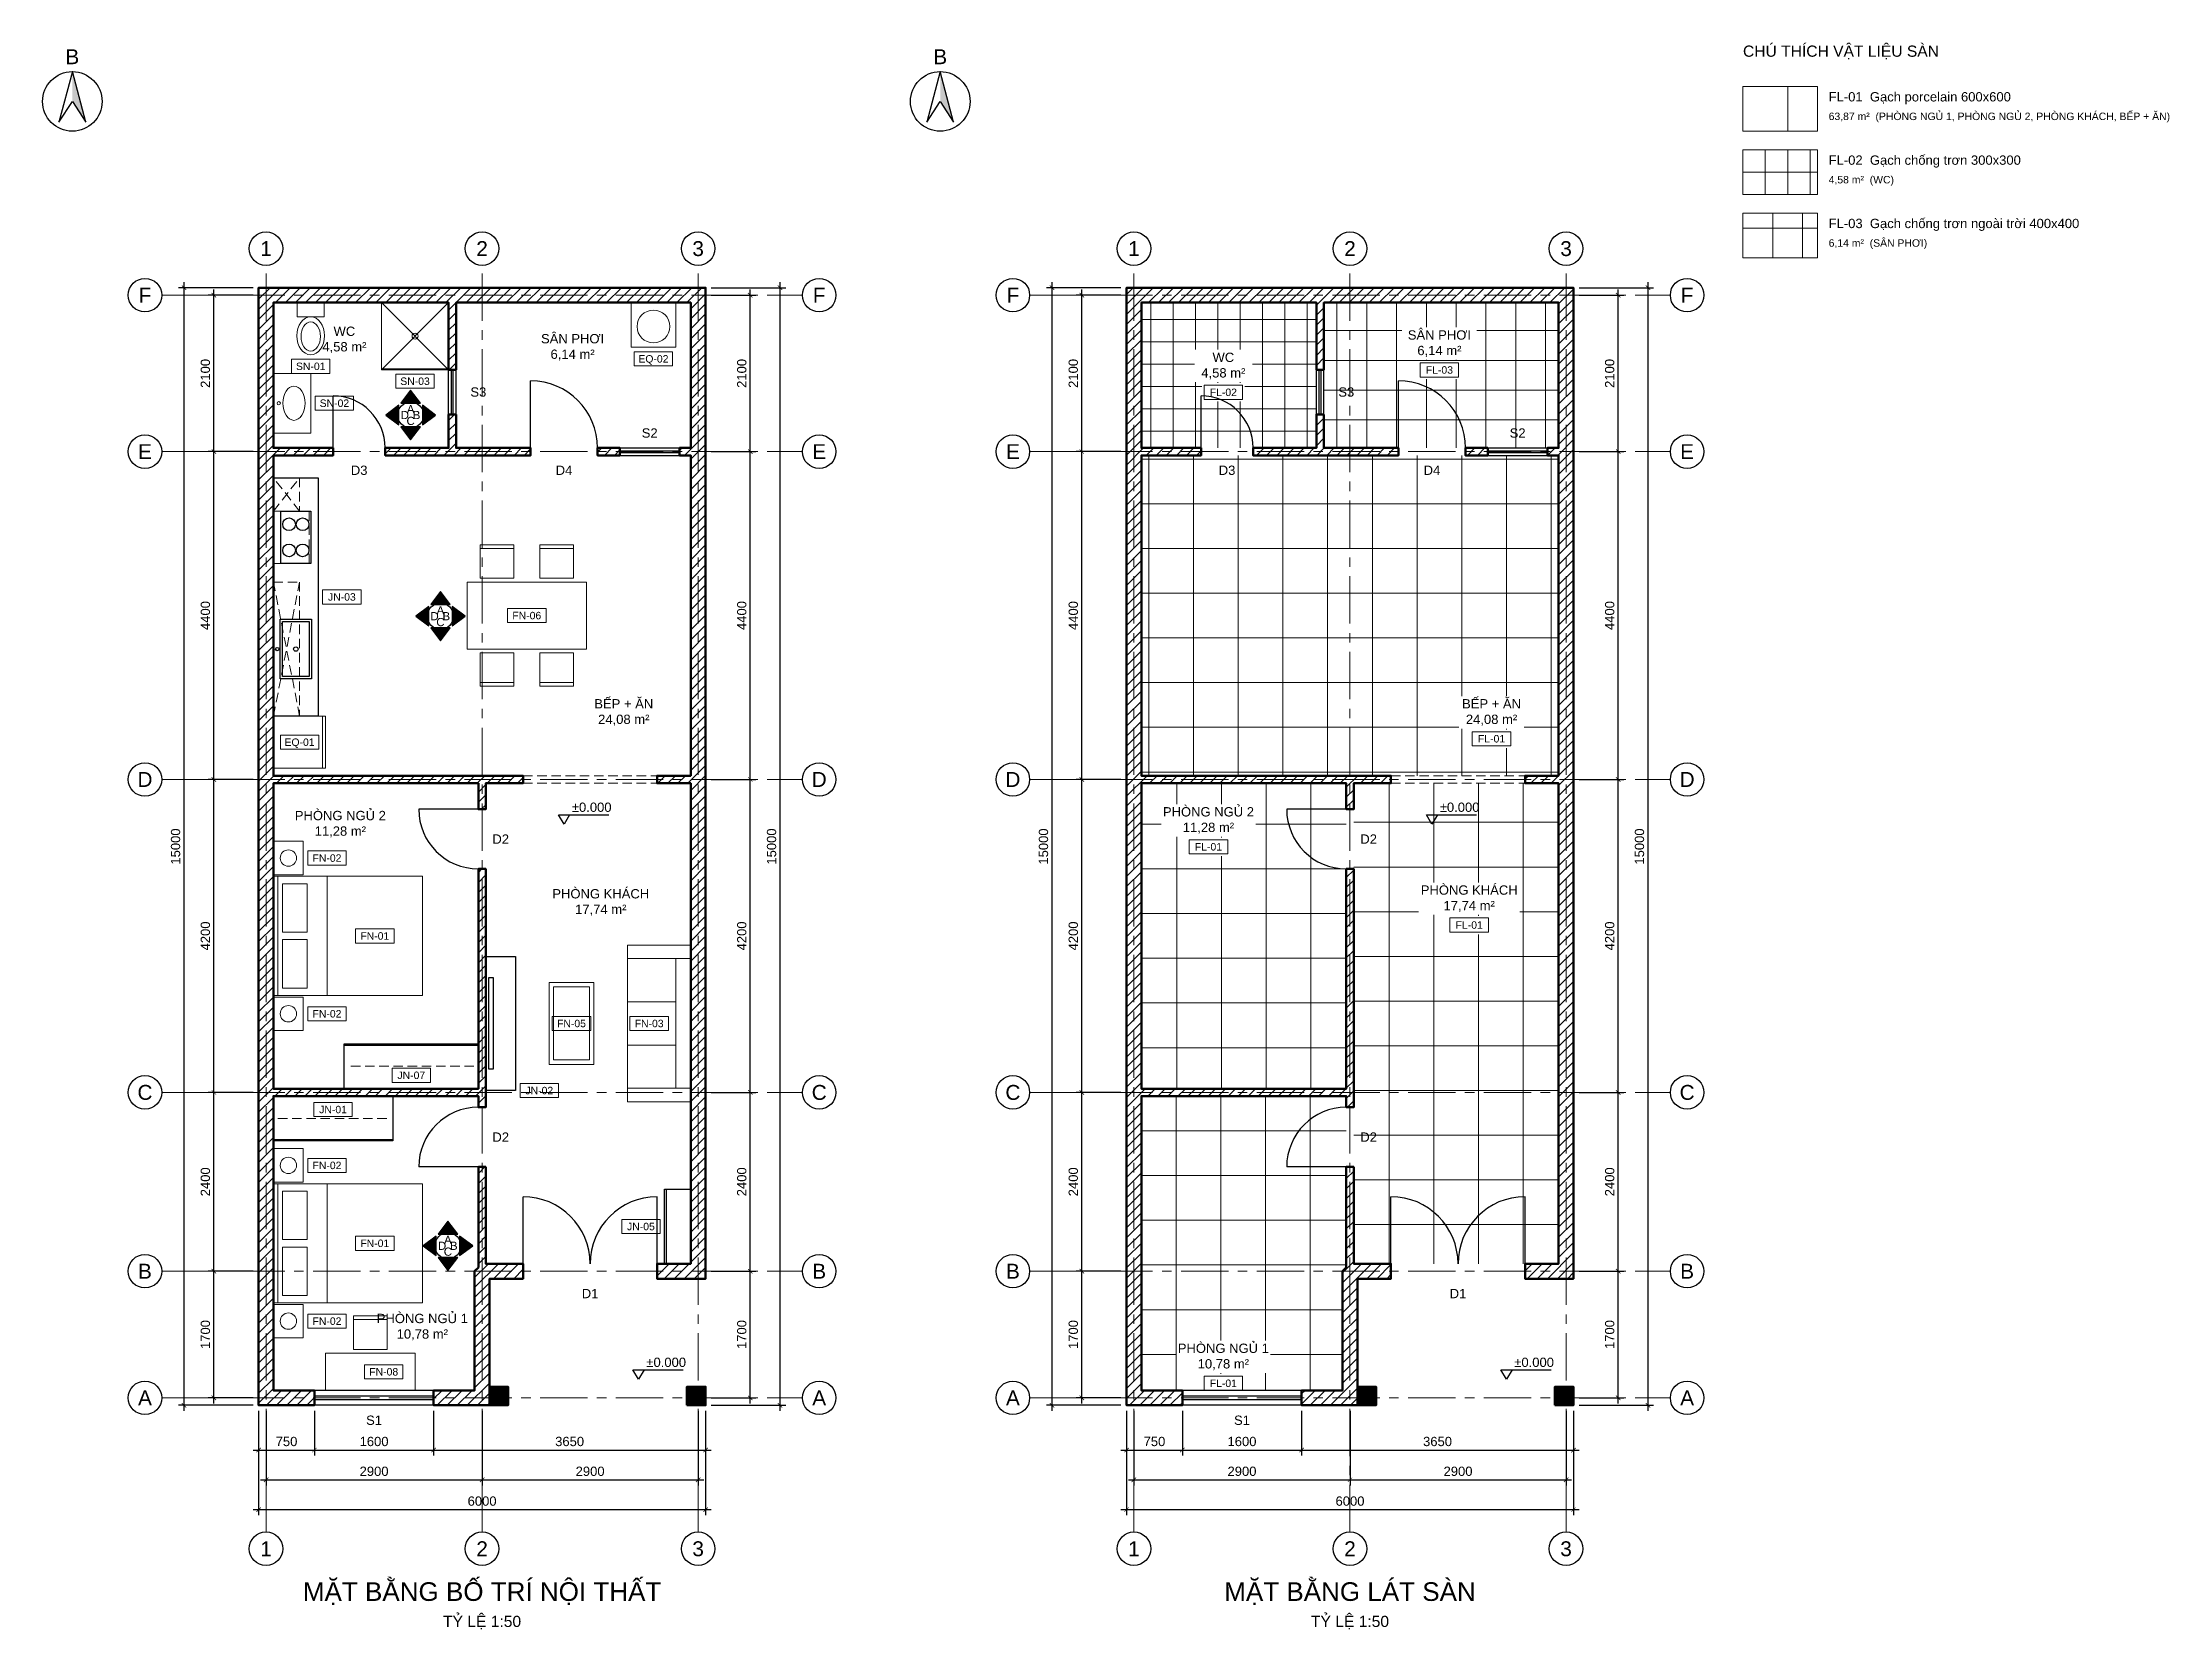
# Model space of a CAD drawing. Header units: millimetres. Extents: x -3500 to 198005, y -63125 to 18900.
# Drawn here: x 78488 to 107038, y -3008 to 18291 of the extents above; entities that cross this region are included whole.
import ezdxf
from ezdxf.enums import TextEntityAlignment as Align

# ---------------------------------------------------------------- set-up
doc = ezdxf.new("R2010")
doc.units = ezdxf.units.MM
doc.header["$LTSCALE"] = 40
doc.linetypes.add('CENTER', pattern=[50.8, 31.75, -6.35, 6.35, -6.35])
doc.linetypes.add('HIDDEN', pattern=[9.525, 6.35, -3.175])
for name, color, linetype, lineweight in [('A-ANNO-DIMS', 1, 'Continuous', 18), ('A-ANNO-NOTE', 7, 'Continuous', 18), ('A-ANNO-ROOM', 7, 'Continuous', 25), ('A-ANNO-SYMB', 7, 'Continuous', 25), ('A-ANNO-TEXT', 7, 'Continuous', 18), ('A-DOOR', 3, 'Continuous', 25), ('A-EQPM', 8, 'Continuous', 18), ('A-FLOR-CASE', 30, 'Continuous', 25), ('A-FLOR-FIXT', 5, 'Continuous', 18), ('A-FLOR-PATT', 8, 'Continuous', 9), ('A-FURN', 8, 'Continuous', 18), ('A-GLAZ', 4, 'Continuous', 25), ('A-HIDD', 8, 'HIDDEN', 18), ('A-OPEN', 8, 'HIDDEN', 18), ('A-WALL', 7, 'Continuous', 50), ('A-WALL-PATT', 8, 'Continuous', 9), ('S-COLS', 7, 'Continuous', 50), ('S-COLS-PATT', 8, 'Continuous', 9), ('S-GRID', 1, 'CENTER', 18), ('S-GRID-IDEN', 7, 'Continuous', 25)]:
    doc.layers.add(name, color=color, linetype=linetype, lineweight=lineweight)
doc.styles.add('MCP-ARIAL', font='arial.ttf')
doc.dimstyles.new('MCP-1-50', dxfattribs={"dimscale": 50, "dimtxt": 2.5, "dimasz": 1.2, "dimexe": 1.5, "dimexo": 1.5, "dimgap": 1, "dimtad": 1, "dimdec": 0, "dimdsep": 46, "dimtxsty": 'MCP-ARIAL', "dimblk": 'ARCHTICK', "dimblk1": 'ARCHTICK', "dimblk2": 'ARCHTICK', "dimcen": 0.09, "dimdle": 1.5, "dimclrd": 256, "dimclre": 256, "dimclrt": 256, "dimadec": 0, "dimazin": 0, "dimtfac": 1, "dimtdec": 4, "dimtmove": 2, "dimatfit": 3, "dimfxl": 1, "dimtolj": 1, "dimtzin": 0, "dimarcsym": 0})

msp = doc.modelspace()

# ---------------------------------------------------------------- texts
at = {"layer": 'A-ANNO-NOTE', "style": 'MCP-ARIAL'}
for s, height, p in [('FL-01  Gạch porcelain 600x600', 125, (102462.93, 17500)), ('63,87 m²  (PHÒNG NGỦ 1, PHÒNG NGỦ 2, PHÒNG KHÁCH, BẾP + ĂN)', 100, (102462.93, 17250)), ('FL-02  Gạch chống trơn 300x300', 125, (102462.93, 16650)), ('4,58 m²  (WC)', 100, (102462.93, 16400)), ('FL-03  Gạch chống trơn ngoài trời 400x400', 125, (102462.93, 15800)), ('6,14 m²  (SÂN PHƠI)', 100, (102462.93, 15550))]:
    msp.add_text(s, height=height, dxfattribs=at).set_placement(p)
for s, p in [('SN-01', (82087.93, 13945)), ('EQ-02', (86687.93, 14045)), ('SN-03', (83487.93, 13745)), ('FL-03', (97237.93, 13896.25)), ('SN-02', (82405.93, 13450)), ('FL-02', (94337.93, 13596.25)), ('JN-03', (82505.93, 10850)), ('FN-06', (84987.93, 10600)), ('EQ-01', (81937.93, 8900)), ('FL-01', (97937.93, 8946.25)), ('FL-01', (94137.93, 7496.25)), ('FN-02', (82305.93, 7345)), ('FN-01', (82947.93, 6300)), ('FL-01', (97637.93, 6446.25)), ('FN-02', (82305.93, 5255)), ('FN-05', (85587.93, 5125)), ('FN-03', (86630.43, 5125)), ('JN-07', (83437.93, 4430)), ('JN-01', (82387.93, 3970)), ('JN-02', (85155.93, 4225)), ('FN-02', (82305.93, 3220)), ('JN-05', (86519.93, 2400)), ('FN-01', (82947.93, 2175)), ('FN-02', (82305.93, 1130)), ('FN-08', (83067.93, 450)), ('FL-01', (94337.93, 296.25))]:
    msp.add_text(s, height=100, dxfattribs=at).set_placement(p, align=Align.MIDDLE_CENTER)
at = {"layer": 'A-ANNO-ROOM', "char_height": 125, "attachment_point": 5, "style": 'MCP-ARIAL'}
for s, insert in [('WC\\P4,58 m²', (82539.808, 14300)), ('SÂN PHƠI\\P6,14 m²', (85602.933, 14200)), ('SÂN PHƠI\\P6,14 m²', (97237.933, 14250)), ('WC\\P4,58 m²', (94337.933, 13950)), ('BẾP + ĂN\\P24,08 m²', (86289.808, 9300)), ('BẾP + ĂN\\P24,08 m²', (97937.933, 9300)), ('PHÒNG NGỦ 2\\P11,28 m²', (82485.433, 7800)), ('PHÒNG NGỦ 2\\P11,28 m²', (94137.933, 7850)), ('PHÒNG KHÁCH\\P17,74 m²', (85981.058, 6750)), ('PHÒNG KHÁCH\\P17,74 m²', (97637.933, 6800)), ('PHÒNG NGỦ 1\\P10,78 m²', (83585.433, 1050)), ('PHÒNG NGỦ 1\\P10,78 m²', (94337.933, 650))]:
    msp.add_mtext(s, dxfattribs=dict(at, insert=insert))
at = {"layer": 'A-ANNO-SYMB', "style": 'MCP-ARIAL'}
for s, height, p in [('B', 200, (78887.933, 18100)), ('B', 200, (90537.933, 18100)), ('A', 110, (83429.18, 13370)), ('D', 110, (83350.43, 13291.25)), ('C', 110, (83429.18, 13212.5)), ('B', 110, (83507.93, 13291.25)), ('D', 110, (83750.43, 10591.25)), ('A', 110, (83829.18, 10670)), ('C', 110, (83829.18, 10512.5)), ('B', 110, (83907.93, 10591.25)), ('D', 110, (83850.43, 2141.25)), ('A', 110, (83929.18, 2220)), ('C', 110, (83929.18, 2062.5)), ('B', 110, (84007.93, 2141.25))]:
    msp.add_text(s, height=height, dxfattribs=at).set_placement(p, align=Align.MIDDLE_CENTER)
for p in [(85592.933, 7965), (97242.933, 7965), (86592.933, 515), (98242.933, 515)]:
    msp.add_text('±0.000', height=125, dxfattribs=at).set_placement(p)
at = {"layer": 'A-ANNO-TEXT', "style": 'MCP-ARIAL'}
msp.add_text('CHÚ THÍCH VẬT LIỆU SÀN', height=150, dxfattribs=at).set_placement((101312.93, 18100))
for s, p in [('S3', (84337.933, 13600)), ('S3', (95987.933, 13600)), ('S2', (86637.933, 13050)), ('S2', (98287.933, 13050)), ('D3', (82737.933, 12550)), ('D4', (85487.933, 12550)), ('D3', (94387.933, 12550)), ('D4', (97137.933, 12550)), ('D2', (84637.933, 7600)), ('D2', (96287.933, 7600)), ('D2', (84637.933, 3600)), ('D2', (96287.933, 3600)), ('D1', (85837.933, 1500)), ('D1', (97487.933, 1500)), ('S1', (82937.933, -200)), ('S1', (94587.933, -200))]:
    msp.add_text(s, height=125, dxfattribs=at).set_placement(p, align=Align.MIDDLE_CENTER)
for s, height, p in [('MẶT BẰNG BỐ TRÍ NỘI THẤT', 250, (84387.933, -2625)), ('MẶT BẰNG LÁT SÀN', 250, (96037.933, -2625)), ('TỶ LỆ 1:50', 150, (84387.933, -2975)), ('TỶ LỆ 1:50', 150, (96037.933, -2975))]:
    msp.add_text(s, height=height, dxfattribs=at).set_placement(p, align=Align.CENTER)
at = {"layer": 'S-GRID-IDEN', "style": 'MCP-ARIAL'}
for s, p in [('1', (81487.933, 15525)), ('2', (84387.933, 15525)), ('3', (87287.933, 15525)), ('1', (93137.933, 15525)), ('2', (96037.933, 15525)), ('3', (98937.933, 15525)), ('F', (79862.933, 14900)), ('F', (88912.933, 14900)), ('F', (91512.933, 14900)), ('F', (100562.933, 14900)), ('E', (79862.933, 12800)), ('E', (88912.933, 12800)), ('E', (91512.933, 12800)), ('E', (100562.933, 12800)), ('D', (79862.933, 8400)), ('D', (88912.933, 8400)), ('D', (91512.933, 8400)), ('D', (100562.933, 8400)), ('C', (79862.933, 4200)), ('C', (88912.933, 4200)), ('C', (91512.933, 4200)), ('C', (100562.933, 4200)), ('B', (79862.933, 1800)), ('B', (88912.933, 1800)), ('B', (91512.933, 1800)), ('B', (100562.933, 1800)), ('A', (79862.933, 100)), ('A', (88912.933, 100)), ('A', (91512.933, 100)), ('A', (100562.933, 100)), ('1', (81487.933, -1925)), ('2', (84387.933, -1925)), ('3', (87287.933, -1925)), ('1', (93137.933, -1925)), ('2', (96037.933, -1925)), ('3', (98937.933, -1925))]:
    msp.add_text(s, height=200, dxfattribs=at).set_placement(p, align=Align.MIDDLE_CENTER)

# ---------------------------------------------------------------- blocks, each defined once
blk = doc.blocks.new('_ArchTick')
at = {"color": 0, "linetype": 'ByBlock', "const_width": 0.15}
blk.add_lwpolyline([(-0.5, -0.5), (0.5, 0.5)], dxfattribs=at)
blk = doc.blocks.new('*D90')
at = {"layer": 'A-ANNO-DIMS', "lineweight": -2, "transparency": 16777216}
for p, q in [((81388, -75), (81388, -675)), ((82138, -75), (82138, -675)), ((81313, -600), (82213, -600))]:
    blk.add_line(p, q, dxfattribs=at)
at = {"layer": 'Defpoints', "color": 0, "transparency": 16777216}
for p in [(81388, 0), (82138, 0), (82138, -600)]:
    blk.add_point(p, dxfattribs=at)
at = {"layer": 'A-ANNO-DIMS', "lineweight": -2, "transparency": 16777216, "xscale": 60, "yscale": 60, "zscale": 60, "rotation": 180}
blk.add_blockref('_ArchTick', (81388, -600), dxfattribs=at)
at = {"layer": 'A-ANNO-DIMS', "lineweight": -2, "transparency": 16777216, "xscale": 60, "yscale": 60, "zscale": 60}
blk.add_blockref('_ArchTick', (82138, -600), dxfattribs=at)
at = {"layer": 'A-ANNO-DIMS', "transparency": 16777216, "insert": (81763, -486), "char_height": 125, "attachment_point": 5, "style": 'MCP-ARIAL'}
blk.add_mtext('\\A1;750', dxfattribs=at)
blk = doc.blocks.new('*D91')
at = {"layer": 'A-ANNO-DIMS', "lineweight": -2, "transparency": 16777216}
for p, q in [((82138, -75), (82138, -675)), ((83738, -75), (83738, -675)), ((82063, -600), (83813, -600))]:
    blk.add_line(p, q, dxfattribs=at)
at = {"layer": 'Defpoints', "color": 0, "transparency": 16777216}
for p in [(82138, 0), (83738, 0), (83738, -600)]:
    blk.add_point(p, dxfattribs=at)
at = {"layer": 'A-ANNO-DIMS', "lineweight": -2, "transparency": 16777216, "xscale": 60, "yscale": 60, "zscale": 60, "rotation": 180}
blk.add_blockref('_ArchTick', (82138, -600), dxfattribs=at)
at = {"layer": 'A-ANNO-DIMS', "lineweight": -2, "transparency": 16777216, "xscale": 60, "yscale": 60, "zscale": 60}
blk.add_blockref('_ArchTick', (83738, -600), dxfattribs=at)
at = {"layer": 'A-ANNO-DIMS', "transparency": 16777216, "insert": (82938, -486), "char_height": 125, "attachment_point": 5, "style": 'MCP-ARIAL'}
blk.add_mtext('\\A1;1600', dxfattribs=at)
blk = doc.blocks.new('*D92')
at = {"layer": 'A-ANNO-DIMS', "lineweight": -2, "transparency": 16777216}
for p, q in [((83738, -75), (83738, -675)), ((87388, -75), (87388, -675)), ((83663, -600), (87463, -600))]:
    blk.add_line(p, q, dxfattribs=at)
at = {"layer": 'Defpoints', "color": 0, "transparency": 16777216}
for p in [(83738, 0), (87388, 0), (87388, -600)]:
    blk.add_point(p, dxfattribs=at)
at = {"layer": 'A-ANNO-DIMS', "lineweight": -2, "transparency": 16777216, "xscale": 60, "yscale": 60, "zscale": 60, "rotation": 180}
blk.add_blockref('_ArchTick', (83738, -600), dxfattribs=at)
at = {"layer": 'A-ANNO-DIMS', "lineweight": -2, "transparency": 16777216, "xscale": 60, "yscale": 60, "zscale": 60}
blk.add_blockref('_ArchTick', (87388, -600), dxfattribs=at)
at = {"layer": 'A-ANNO-DIMS', "transparency": 16777216, "insert": (85563, -486), "char_height": 125, "attachment_point": 5, "style": 'MCP-ARIAL'}
blk.add_mtext('\\A1;3650', dxfattribs=at)
blk = doc.blocks.new('*D93')
at = {"layer": 'A-ANNO-DIMS', "lineweight": -2, "transparency": 16777216}
for p, q in [((81488, -75), (81488, -1075)), ((84388, -75), (84388, -1075)), ((81413, -1000), (84463, -1000))]:
    blk.add_line(p, q, dxfattribs=at)
at = {"layer": 'Defpoints', "color": 0, "transparency": 16777216}
for p in [(81488, 0), (84388, 0), (84388, -1000)]:
    blk.add_point(p, dxfattribs=at)
at = {"layer": 'A-ANNO-DIMS', "lineweight": -2, "transparency": 16777216, "xscale": 60, "yscale": 60, "zscale": 60, "rotation": 180}
blk.add_blockref('_ArchTick', (81488, -1000), dxfattribs=at)
at = {"layer": 'A-ANNO-DIMS', "lineweight": -2, "transparency": 16777216, "xscale": 60, "yscale": 60, "zscale": 60}
blk.add_blockref('_ArchTick', (84388, -1000), dxfattribs=at)
at = {"layer": 'A-ANNO-DIMS', "transparency": 16777216, "insert": (82938, -886), "char_height": 125, "attachment_point": 5, "style": 'MCP-ARIAL'}
blk.add_mtext('\\A1;2900', dxfattribs=at)
blk = doc.blocks.new('*D94')
at = {"layer": 'A-ANNO-DIMS', "lineweight": -2, "transparency": 16777216}
for p, q in [((84388, -75), (84388, -1075)), ((87288, -75), (87288, -1075)), ((84313, -1000), (87363, -1000))]:
    blk.add_line(p, q, dxfattribs=at)
at = {"layer": 'Defpoints', "color": 0, "transparency": 16777216}
for p in [(84388, 0), (87288, 0), (87288, -1000)]:
    blk.add_point(p, dxfattribs=at)
at = {"layer": 'A-ANNO-DIMS', "lineweight": -2, "transparency": 16777216, "xscale": 60, "yscale": 60, "zscale": 60, "rotation": 180}
blk.add_blockref('_ArchTick', (84388, -1000), dxfattribs=at)
at = {"layer": 'A-ANNO-DIMS', "lineweight": -2, "transparency": 16777216, "xscale": 60, "yscale": 60, "zscale": 60}
blk.add_blockref('_ArchTick', (87288, -1000), dxfattribs=at)
at = {"layer": 'A-ANNO-DIMS', "transparency": 16777216, "insert": (85838, -886), "char_height": 125, "attachment_point": 5, "style": 'MCP-ARIAL'}
blk.add_mtext('\\A1;2900', dxfattribs=at)
blk = doc.blocks.new('*D95')
at = {"layer": 'A-ANNO-DIMS', "lineweight": -2, "transparency": 16777216}
for p, q in [((81388, -75), (81388, -1475)), ((87388, -75), (87388, -1475)), ((81313, -1400), (87463, -1400))]:
    blk.add_line(p, q, dxfattribs=at)
at = {"layer": 'Defpoints', "color": 0, "transparency": 16777216}
for p in [(81388, 0), (87388, 0), (87388, -1400)]:
    blk.add_point(p, dxfattribs=at)
at = {"layer": 'A-ANNO-DIMS', "lineweight": -2, "transparency": 16777216, "xscale": 60, "yscale": 60, "zscale": 60, "rotation": 180}
blk.add_blockref('_ArchTick', (81388, -1400), dxfattribs=at)
at = {"layer": 'A-ANNO-DIMS', "lineweight": -2, "transparency": 16777216, "xscale": 60, "yscale": 60, "zscale": 60}
blk.add_blockref('_ArchTick', (87388, -1400), dxfattribs=at)
at = {"layer": 'A-ANNO-DIMS', "transparency": 16777216, "insert": (84388, -1286), "char_height": 125, "attachment_point": 5, "style": 'MCP-ARIAL'}
blk.add_mtext('\\A1;6000', dxfattribs=at)
blk = doc.blocks.new('*D96')
at = {"layer": 'A-ANNO-DIMS', "lineweight": -2, "transparency": 16777216}
for p, q in [((81313, 1800), (80713, 1800)), ((80788, 25), (80788, 1875)), ((81313, 100), (80713, 100))]:
    blk.add_line(p, q, dxfattribs=at)
at = {"layer": 'Defpoints', "color": 0, "transparency": 16777216}
for p in [(80788, 1800), (81388, 1800), (81388, 100)]:
    blk.add_point(p, dxfattribs=at)
at = {"layer": 'A-ANNO-DIMS', "lineweight": -2, "transparency": 16777216, "xscale": 60, "yscale": 60, "zscale": 60}
for p, rotation in [((80788, 1800), 90), ((80788, 100), 270)]:
    blk.add_blockref('_ArchTick', p, dxfattribs=dict(at, rotation=rotation))
at = {"layer": 'A-ANNO-DIMS', "transparency": 16777216, "insert": (80674, 950), "char_height": 125, "attachment_point": 5, "rotation": 90, "style": 'MCP-ARIAL'}
blk.add_mtext('\\A1;1700', dxfattribs=at)
blk = doc.blocks.new('*D97')
at = {"layer": 'A-ANNO-DIMS', "lineweight": -2, "transparency": 16777216}
for p, q in [((81313, 4200), (80713, 4200)), ((80788, 1725), (80788, 4275)), ((81313, 1800), (80713, 1800))]:
    blk.add_line(p, q, dxfattribs=at)
at = {"layer": 'Defpoints', "color": 0, "transparency": 16777216}
for p in [(80788, 4200), (81388, 4200), (81388, 1800)]:
    blk.add_point(p, dxfattribs=at)
at = {"layer": 'A-ANNO-DIMS', "lineweight": -2, "transparency": 16777216, "xscale": 60, "yscale": 60, "zscale": 60}
for p, rotation in [((80788, 4200), 90), ((80788, 1800), 270)]:
    blk.add_blockref('_ArchTick', p, dxfattribs=dict(at, rotation=rotation))
at = {"layer": 'A-ANNO-DIMS', "transparency": 16777216, "insert": (80674, 3000), "char_height": 125, "attachment_point": 5, "rotation": 90, "style": 'MCP-ARIAL'}
blk.add_mtext('\\A1;2400', dxfattribs=at)
blk = doc.blocks.new('*D98')
at = {"layer": 'A-ANNO-DIMS', "lineweight": -2, "transparency": 16777216}
for p, q in [((81313, 8400), (80713, 8400)), ((80788, 4125), (80788, 8475)), ((81313, 4200), (80713, 4200))]:
    blk.add_line(p, q, dxfattribs=at)
at = {"layer": 'Defpoints', "color": 0, "transparency": 16777216}
for p in [(80788, 8400), (81388, 8400), (81388, 4200)]:
    blk.add_point(p, dxfattribs=at)
at = {"layer": 'A-ANNO-DIMS', "lineweight": -2, "transparency": 16777216, "xscale": 60, "yscale": 60, "zscale": 60}
for p, rotation in [((80788, 8400), 90), ((80788, 4200), 270)]:
    blk.add_blockref('_ArchTick', p, dxfattribs=dict(at, rotation=rotation))
at = {"layer": 'A-ANNO-DIMS', "transparency": 16777216, "insert": (80674, 6300), "char_height": 125, "attachment_point": 5, "rotation": 90, "style": 'MCP-ARIAL'}
blk.add_mtext('\\A1;4200', dxfattribs=at)
blk = doc.blocks.new('*D99')
at = {"layer": 'A-ANNO-DIMS', "lineweight": -2, "transparency": 16777216}
for p, q in [((80788, 8325), (80788, 12875)), ((81313, 12800), (80713, 12800)), ((81313, 8400), (80713, 8400))]:
    blk.add_line(p, q, dxfattribs=at)
at = {"layer": 'Defpoints', "color": 0, "transparency": 16777216}
for p in [(80788, 12800), (81388, 12800), (81388, 8400)]:
    blk.add_point(p, dxfattribs=at)
at = {"layer": 'A-ANNO-DIMS', "lineweight": -2, "transparency": 16777216, "xscale": 60, "yscale": 60, "zscale": 60}
for p, rotation in [((80788, 12800), 90), ((80788, 8400), 270)]:
    blk.add_blockref('_ArchTick', p, dxfattribs=dict(at, rotation=rotation))
at = {"layer": 'A-ANNO-DIMS', "transparency": 16777216, "insert": (80674, 10600), "char_height": 125, "attachment_point": 5, "rotation": 90, "style": 'MCP-ARIAL'}
blk.add_mtext('\\A1;4400', dxfattribs=at)
blk = doc.blocks.new('*D100')
at = {"layer": 'A-ANNO-DIMS', "lineweight": -2, "transparency": 16777216}
for p, q in [((81313, 14900), (80713, 14900)), ((80788, 12725), (80788, 14975)), ((81313, 12800), (80713, 12800))]:
    blk.add_line(p, q, dxfattribs=at)
at = {"layer": 'Defpoints', "color": 0, "transparency": 16777216}
for p in [(80788, 14900), (81388, 14900), (81388, 12800)]:
    blk.add_point(p, dxfattribs=at)
at = {"layer": 'A-ANNO-DIMS', "lineweight": -2, "transparency": 16777216, "xscale": 60, "yscale": 60, "zscale": 60}
for p, rotation in [((80788, 14900), 90), ((80788, 12800), 270)]:
    blk.add_blockref('_ArchTick', p, dxfattribs=dict(at, rotation=rotation))
at = {"layer": 'A-ANNO-DIMS', "transparency": 16777216, "insert": (80674, 13850), "char_height": 125, "attachment_point": 5, "rotation": 90, "style": 'MCP-ARIAL'}
blk.add_mtext('\\A1;2100', dxfattribs=at)
blk = doc.blocks.new('*D101')
at = {"layer": 'A-ANNO-DIMS', "lineweight": -2, "transparency": 16777216}
for p, q in [((81313, 15000), (80313, 15000)), ((80388, -75), (80388, 15075)), ((81313, 0), (80313, 0))]:
    blk.add_line(p, q, dxfattribs=at)
at = {"layer": 'Defpoints', "color": 0, "transparency": 16777216}
for p in [(80388, 15000), (81388, 15000), (81388, 0)]:
    blk.add_point(p, dxfattribs=at)
at = {"layer": 'A-ANNO-DIMS', "lineweight": -2, "transparency": 16777216, "xscale": 60, "yscale": 60, "zscale": 60}
for p, rotation in [((80388, 15000), 90), ((80388, 0), 270)]:
    blk.add_blockref('_ArchTick', p, dxfattribs=dict(at, rotation=rotation))
at = {"layer": 'A-ANNO-DIMS', "transparency": 16777216, "insert": (80274, 7500), "char_height": 125, "attachment_point": 5, "rotation": 90, "style": 'MCP-ARIAL'}
blk.add_mtext('\\A1;15000', dxfattribs=at)
blk = doc.blocks.new('*D102')
at = {"layer": 'A-ANNO-DIMS', "lineweight": -2, "transparency": 16777216}
for p, q in [((87463, 1800), (88063, 1800)), ((87988, 25), (87988, 1875)), ((87463, 100), (88063, 100))]:
    blk.add_line(p, q, dxfattribs=at)
at = {"layer": 'Defpoints', "color": 0, "transparency": 16777216}
for p in [(87388, 1800), (87988, 1800), (87388, 100)]:
    blk.add_point(p, dxfattribs=at)
at = {"layer": 'A-ANNO-DIMS', "lineweight": -2, "transparency": 16777216, "xscale": 60, "yscale": 60, "zscale": 60}
for p, rotation in [((87988, 1800), 90), ((87988, 100), 270)]:
    blk.add_blockref('_ArchTick', p, dxfattribs=dict(at, rotation=rotation))
at = {"layer": 'A-ANNO-DIMS', "transparency": 16777216, "insert": (87874, 950), "char_height": 125, "attachment_point": 5, "rotation": 90, "style": 'MCP-ARIAL'}
blk.add_mtext('\\A1;1700', dxfattribs=at)
blk = doc.blocks.new('*D103')
at = {"layer": 'A-ANNO-DIMS', "lineweight": -2, "transparency": 16777216}
for p, q in [((87463, 4200), (88063, 4200)), ((87988, 1725), (87988, 4275)), ((87463, 1800), (88063, 1800))]:
    blk.add_line(p, q, dxfattribs=at)
at = {"layer": 'Defpoints', "color": 0, "transparency": 16777216}
for p in [(87388, 4200), (87988, 4200), (87388, 1800)]:
    blk.add_point(p, dxfattribs=at)
at = {"layer": 'A-ANNO-DIMS', "lineweight": -2, "transparency": 16777216, "xscale": 60, "yscale": 60, "zscale": 60}
for p, rotation in [((87988, 4200), 90), ((87988, 1800), 270)]:
    blk.add_blockref('_ArchTick', p, dxfattribs=dict(at, rotation=rotation))
at = {"layer": 'A-ANNO-DIMS', "transparency": 16777216, "insert": (87874, 3000), "char_height": 125, "attachment_point": 5, "rotation": 90, "style": 'MCP-ARIAL'}
blk.add_mtext('\\A1;2400', dxfattribs=at)
blk = doc.blocks.new('*D104')
at = {"layer": 'A-ANNO-DIMS', "lineweight": -2, "transparency": 16777216}
for p, q in [((87463, 8400), (88063, 8400)), ((87988, 4125), (87988, 8475)), ((87463, 4200), (88063, 4200))]:
    blk.add_line(p, q, dxfattribs=at)
at = {"layer": 'Defpoints', "color": 0, "transparency": 16777216}
for p in [(87388, 8400), (87988, 8400), (87388, 4200)]:
    blk.add_point(p, dxfattribs=at)
at = {"layer": 'A-ANNO-DIMS', "lineweight": -2, "transparency": 16777216, "xscale": 60, "yscale": 60, "zscale": 60}
for p, rotation in [((87988, 8400), 90), ((87988, 4200), 270)]:
    blk.add_blockref('_ArchTick', p, dxfattribs=dict(at, rotation=rotation))
at = {"layer": 'A-ANNO-DIMS', "transparency": 16777216, "insert": (87874, 6300), "char_height": 125, "attachment_point": 5, "rotation": 90, "style": 'MCP-ARIAL'}
blk.add_mtext('\\A1;4200', dxfattribs=at)
blk = doc.blocks.new('*D105')
at = {"layer": 'A-ANNO-DIMS', "lineweight": -2, "transparency": 16777216}
for p, q in [((87988, 8325), (87988, 12875)), ((87463, 12800), (88063, 12800)), ((87463, 8400), (88063, 8400))]:
    blk.add_line(p, q, dxfattribs=at)
at = {"layer": 'Defpoints', "color": 0, "transparency": 16777216}
for p in [(87388, 12800), (87988, 12800), (87388, 8400)]:
    blk.add_point(p, dxfattribs=at)
at = {"layer": 'A-ANNO-DIMS', "lineweight": -2, "transparency": 16777216, "xscale": 60, "yscale": 60, "zscale": 60}
for p, rotation in [((87988, 12800), 90), ((87988, 8400), 270)]:
    blk.add_blockref('_ArchTick', p, dxfattribs=dict(at, rotation=rotation))
at = {"layer": 'A-ANNO-DIMS', "transparency": 16777216, "insert": (87874, 10600), "char_height": 125, "attachment_point": 5, "rotation": 90, "style": 'MCP-ARIAL'}
blk.add_mtext('\\A1;4400', dxfattribs=at)
blk = doc.blocks.new('*D106')
at = {"layer": 'A-ANNO-DIMS', "lineweight": -2, "transparency": 16777216}
for p, q in [((87463, 14900), (88063, 14900)), ((87988, 12725), (87988, 14975)), ((87463, 12800), (88063, 12800))]:
    blk.add_line(p, q, dxfattribs=at)
at = {"layer": 'Defpoints', "color": 0, "transparency": 16777216}
for p in [(87388, 14900), (87988, 14900), (87388, 12800)]:
    blk.add_point(p, dxfattribs=at)
at = {"layer": 'A-ANNO-DIMS', "lineweight": -2, "transparency": 16777216, "xscale": 60, "yscale": 60, "zscale": 60}
for p, rotation in [((87988, 14900), 90), ((87988, 12800), 270)]:
    blk.add_blockref('_ArchTick', p, dxfattribs=dict(at, rotation=rotation))
at = {"layer": 'A-ANNO-DIMS', "transparency": 16777216, "insert": (87874, 13850), "char_height": 125, "attachment_point": 5, "rotation": 90, "style": 'MCP-ARIAL'}
blk.add_mtext('\\A1;2100', dxfattribs=at)
blk = doc.blocks.new('*D107')
at = {"layer": 'A-ANNO-DIMS', "lineweight": -2, "transparency": 16777216}
for p, q in [((87463, 15000), (88463, 15000)), ((88388, -75), (88388, 15075)), ((87463, 0), (88463, 0))]:
    blk.add_line(p, q, dxfattribs=at)
at = {"layer": 'Defpoints', "color": 0, "transparency": 16777216}
for p in [(87388, 15000), (88388, 15000), (87388, 0)]:
    blk.add_point(p, dxfattribs=at)
at = {"layer": 'A-ANNO-DIMS', "lineweight": -2, "transparency": 16777216, "xscale": 60, "yscale": 60, "zscale": 60}
for p, rotation in [((88388, 15000), 90), ((88388, 0), 270)]:
    blk.add_blockref('_ArchTick', p, dxfattribs=dict(at, rotation=rotation))
at = {"layer": 'A-ANNO-DIMS', "transparency": 16777216, "insert": (88274, 7500), "char_height": 125, "attachment_point": 5, "rotation": 90, "style": 'MCP-ARIAL'}
blk.add_mtext('\\A1;15000', dxfattribs=at)
blk = doc.blocks.new('*D108')
at = {"layer": 'A-ANNO-DIMS', "lineweight": -2, "transparency": 16777216}
for p, q in [((93038, -75), (93038, -675)), ((93788, -75), (93788, -675)), ((92963, -600), (93863, -600))]:
    blk.add_line(p, q, dxfattribs=at)
at = {"layer": 'Defpoints', "color": 0, "transparency": 16777216}
for p in [(93038, 0), (93788, 0), (93788, -600)]:
    blk.add_point(p, dxfattribs=at)
at = {"layer": 'A-ANNO-DIMS', "lineweight": -2, "transparency": 16777216, "xscale": 60, "yscale": 60, "zscale": 60, "rotation": 180}
blk.add_blockref('_ArchTick', (93038, -600), dxfattribs=at)
at = {"layer": 'A-ANNO-DIMS', "lineweight": -2, "transparency": 16777216, "xscale": 60, "yscale": 60, "zscale": 60}
blk.add_blockref('_ArchTick', (93788, -600), dxfattribs=at)
at = {"layer": 'A-ANNO-DIMS', "transparency": 16777216, "insert": (93413, -486), "char_height": 125, "attachment_point": 5, "style": 'MCP-ARIAL'}
blk.add_mtext('\\A1;750', dxfattribs=at)
blk = doc.blocks.new('*D109')
at = {"layer": 'A-ANNO-DIMS', "lineweight": -2, "transparency": 16777216}
for p, q in [((93788, -75), (93788, -675)), ((95388, -75), (95388, -675)), ((93713, -600), (95463, -600))]:
    blk.add_line(p, q, dxfattribs=at)
at = {"layer": 'Defpoints', "color": 0, "transparency": 16777216}
for p in [(93788, 0), (95388, 0), (95388, -600)]:
    blk.add_point(p, dxfattribs=at)
at = {"layer": 'A-ANNO-DIMS', "lineweight": -2, "transparency": 16777216, "xscale": 60, "yscale": 60, "zscale": 60, "rotation": 180}
blk.add_blockref('_ArchTick', (93788, -600), dxfattribs=at)
at = {"layer": 'A-ANNO-DIMS', "lineweight": -2, "transparency": 16777216, "xscale": 60, "yscale": 60, "zscale": 60}
blk.add_blockref('_ArchTick', (95388, -600), dxfattribs=at)
at = {"layer": 'A-ANNO-DIMS', "transparency": 16777216, "insert": (94588, -486), "char_height": 125, "attachment_point": 5, "style": 'MCP-ARIAL'}
blk.add_mtext('\\A1;1600', dxfattribs=at)
blk = doc.blocks.new('*D110')
at = {"layer": 'A-ANNO-DIMS', "lineweight": -2, "transparency": 16777216}
for p, q in [((95388, -75), (95388, -675)), ((99038, -75), (99038, -675)), ((95313, -600), (99113, -600))]:
    blk.add_line(p, q, dxfattribs=at)
at = {"layer": 'Defpoints', "color": 0, "transparency": 16777216}
for p in [(95388, 0), (99038, 0), (99038, -600)]:
    blk.add_point(p, dxfattribs=at)
at = {"layer": 'A-ANNO-DIMS', "lineweight": -2, "transparency": 16777216, "xscale": 60, "yscale": 60, "zscale": 60, "rotation": 180}
blk.add_blockref('_ArchTick', (95388, -600), dxfattribs=at)
at = {"layer": 'A-ANNO-DIMS', "lineweight": -2, "transparency": 16777216, "xscale": 60, "yscale": 60, "zscale": 60}
blk.add_blockref('_ArchTick', (99038, -600), dxfattribs=at)
at = {"layer": 'A-ANNO-DIMS', "transparency": 16777216, "insert": (97213, -486), "char_height": 125, "attachment_point": 5, "style": 'MCP-ARIAL'}
blk.add_mtext('\\A1;3650', dxfattribs=at)
blk = doc.blocks.new('*D111')
at = {"layer": 'A-ANNO-DIMS', "lineweight": -2, "transparency": 16777216}
for p, q in [((93138, -75), (93138, -1075)), ((96038, -75), (96038, -1075)), ((93063, -1000), (96113, -1000))]:
    blk.add_line(p, q, dxfattribs=at)
at = {"layer": 'Defpoints', "color": 0, "transparency": 16777216}
for p in [(93138, 0), (96038, 0), (96038, -1000)]:
    blk.add_point(p, dxfattribs=at)
at = {"layer": 'A-ANNO-DIMS', "lineweight": -2, "transparency": 16777216, "xscale": 60, "yscale": 60, "zscale": 60, "rotation": 180}
blk.add_blockref('_ArchTick', (93138, -1000), dxfattribs=at)
at = {"layer": 'A-ANNO-DIMS', "lineweight": -2, "transparency": 16777216, "xscale": 60, "yscale": 60, "zscale": 60}
blk.add_blockref('_ArchTick', (96038, -1000), dxfattribs=at)
at = {"layer": 'A-ANNO-DIMS', "transparency": 16777216, "insert": (94588, -886), "char_height": 125, "attachment_point": 5, "style": 'MCP-ARIAL'}
blk.add_mtext('\\A1;2900', dxfattribs=at)
blk = doc.blocks.new('*D112')
at = {"layer": 'A-ANNO-DIMS', "lineweight": -2, "transparency": 16777216}
for p, q in [((96038, -75), (96038, -1075)), ((98938, -75), (98938, -1075)), ((95963, -1000), (99013, -1000))]:
    blk.add_line(p, q, dxfattribs=at)
at = {"layer": 'Defpoints', "color": 0, "transparency": 16777216}
for p in [(96038, 0), (98938, 0), (98938, -1000)]:
    blk.add_point(p, dxfattribs=at)
at = {"layer": 'A-ANNO-DIMS', "lineweight": -2, "transparency": 16777216, "xscale": 60, "yscale": 60, "zscale": 60, "rotation": 180}
blk.add_blockref('_ArchTick', (96038, -1000), dxfattribs=at)
at = {"layer": 'A-ANNO-DIMS', "lineweight": -2, "transparency": 16777216, "xscale": 60, "yscale": 60, "zscale": 60}
blk.add_blockref('_ArchTick', (98938, -1000), dxfattribs=at)
at = {"layer": 'A-ANNO-DIMS', "transparency": 16777216, "insert": (97488, -886), "char_height": 125, "attachment_point": 5, "style": 'MCP-ARIAL'}
blk.add_mtext('\\A1;2900', dxfattribs=at)
blk = doc.blocks.new('*D113')
at = {"layer": 'A-ANNO-DIMS', "lineweight": -2, "transparency": 16777216}
for p, q in [((93038, -75), (93038, -1475)), ((99038, -75), (99038, -1475)), ((92963, -1400), (99113, -1400))]:
    blk.add_line(p, q, dxfattribs=at)
at = {"layer": 'Defpoints', "color": 0, "transparency": 16777216}
for p in [(93038, 0), (99038, 0), (99038, -1400)]:
    blk.add_point(p, dxfattribs=at)
at = {"layer": 'A-ANNO-DIMS', "lineweight": -2, "transparency": 16777216, "xscale": 60, "yscale": 60, "zscale": 60, "rotation": 180}
blk.add_blockref('_ArchTick', (93038, -1400), dxfattribs=at)
at = {"layer": 'A-ANNO-DIMS', "lineweight": -2, "transparency": 16777216, "xscale": 60, "yscale": 60, "zscale": 60}
blk.add_blockref('_ArchTick', (99038, -1400), dxfattribs=at)
at = {"layer": 'A-ANNO-DIMS', "transparency": 16777216, "insert": (96038, -1286), "char_height": 125, "attachment_point": 5, "style": 'MCP-ARIAL'}
blk.add_mtext('\\A1;6000', dxfattribs=at)
blk = doc.blocks.new('*D114')
at = {"layer": 'A-ANNO-DIMS', "lineweight": -2, "transparency": 16777216}
for p, q in [((92963, 1800), (92363, 1800)), ((92438, 25), (92438, 1875)), ((92963, 100), (92363, 100))]:
    blk.add_line(p, q, dxfattribs=at)
at = {"layer": 'Defpoints', "color": 0, "transparency": 16777216}
for p in [(92438, 1800), (93038, 1800), (93038, 100)]:
    blk.add_point(p, dxfattribs=at)
at = {"layer": 'A-ANNO-DIMS', "lineweight": -2, "transparency": 16777216, "xscale": 60, "yscale": 60, "zscale": 60}
for p, rotation in [((92438, 1800), 90), ((92438, 100), 270)]:
    blk.add_blockref('_ArchTick', p, dxfattribs=dict(at, rotation=rotation))
at = {"layer": 'A-ANNO-DIMS', "transparency": 16777216, "insert": (92324, 950), "char_height": 125, "attachment_point": 5, "rotation": 90, "style": 'MCP-ARIAL'}
blk.add_mtext('\\A1;1700', dxfattribs=at)
blk = doc.blocks.new('*D115')
at = {"layer": 'A-ANNO-DIMS', "lineweight": -2, "transparency": 16777216}
for p, q in [((92963, 4200), (92363, 4200)), ((92438, 1725), (92438, 4275)), ((92963, 1800), (92363, 1800))]:
    blk.add_line(p, q, dxfattribs=at)
at = {"layer": 'Defpoints', "color": 0, "transparency": 16777216}
for p in [(92438, 4200), (93038, 4200), (93038, 1800)]:
    blk.add_point(p, dxfattribs=at)
at = {"layer": 'A-ANNO-DIMS', "lineweight": -2, "transparency": 16777216, "xscale": 60, "yscale": 60, "zscale": 60}
for p, rotation in [((92438, 4200), 90), ((92438, 1800), 270)]:
    blk.add_blockref('_ArchTick', p, dxfattribs=dict(at, rotation=rotation))
at = {"layer": 'A-ANNO-DIMS', "transparency": 16777216, "insert": (92324, 3000), "char_height": 125, "attachment_point": 5, "rotation": 90, "style": 'MCP-ARIAL'}
blk.add_mtext('\\A1;2400', dxfattribs=at)
blk = doc.blocks.new('*D116')
at = {"layer": 'A-ANNO-DIMS', "lineweight": -2, "transparency": 16777216}
for p, q in [((92963, 8400), (92363, 8400)), ((92438, 4125), (92438, 8475)), ((92963, 4200), (92363, 4200))]:
    blk.add_line(p, q, dxfattribs=at)
at = {"layer": 'Defpoints', "color": 0, "transparency": 16777216}
for p in [(92438, 8400), (93038, 8400), (93038, 4200)]:
    blk.add_point(p, dxfattribs=at)
at = {"layer": 'A-ANNO-DIMS', "lineweight": -2, "transparency": 16777216, "xscale": 60, "yscale": 60, "zscale": 60}
for p, rotation in [((92438, 8400), 90), ((92438, 4200), 270)]:
    blk.add_blockref('_ArchTick', p, dxfattribs=dict(at, rotation=rotation))
at = {"layer": 'A-ANNO-DIMS', "transparency": 16777216, "insert": (92324, 6300), "char_height": 125, "attachment_point": 5, "rotation": 90, "style": 'MCP-ARIAL'}
blk.add_mtext('\\A1;4200', dxfattribs=at)
blk = doc.blocks.new('*D117')
at = {"layer": 'A-ANNO-DIMS', "lineweight": -2, "transparency": 16777216}
for p, q in [((92438, 8325), (92438, 12875)), ((92963, 12800), (92363, 12800)), ((92963, 8400), (92363, 8400))]:
    blk.add_line(p, q, dxfattribs=at)
at = {"layer": 'Defpoints', "color": 0, "transparency": 16777216}
for p in [(92438, 12800), (93038, 12800), (93038, 8400)]:
    blk.add_point(p, dxfattribs=at)
at = {"layer": 'A-ANNO-DIMS', "lineweight": -2, "transparency": 16777216, "xscale": 60, "yscale": 60, "zscale": 60}
for p, rotation in [((92438, 12800), 90), ((92438, 8400), 270)]:
    blk.add_blockref('_ArchTick', p, dxfattribs=dict(at, rotation=rotation))
at = {"layer": 'A-ANNO-DIMS', "transparency": 16777216, "insert": (92324, 10600), "char_height": 125, "attachment_point": 5, "rotation": 90, "style": 'MCP-ARIAL'}
blk.add_mtext('\\A1;4400', dxfattribs=at)
blk = doc.blocks.new('*D118')
at = {"layer": 'A-ANNO-DIMS', "lineweight": -2, "transparency": 16777216}
for p, q in [((92963, 14900), (92363, 14900)), ((92438, 12725), (92438, 14975)), ((92963, 12800), (92363, 12800))]:
    blk.add_line(p, q, dxfattribs=at)
at = {"layer": 'Defpoints', "color": 0, "transparency": 16777216}
for p in [(92438, 14900), (93038, 14900), (93038, 12800)]:
    blk.add_point(p, dxfattribs=at)
at = {"layer": 'A-ANNO-DIMS', "lineweight": -2, "transparency": 16777216, "xscale": 60, "yscale": 60, "zscale": 60}
for p, rotation in [((92438, 14900), 90), ((92438, 12800), 270)]:
    blk.add_blockref('_ArchTick', p, dxfattribs=dict(at, rotation=rotation))
at = {"layer": 'A-ANNO-DIMS', "transparency": 16777216, "insert": (92324, 13850), "char_height": 125, "attachment_point": 5, "rotation": 90, "style": 'MCP-ARIAL'}
blk.add_mtext('\\A1;2100', dxfattribs=at)
blk = doc.blocks.new('*D119')
at = {"layer": 'A-ANNO-DIMS', "lineweight": -2, "transparency": 16777216}
for p, q in [((92963, 15000), (91963, 15000)), ((92038, -75), (92038, 15075)), ((92963, 0), (91963, 0))]:
    blk.add_line(p, q, dxfattribs=at)
at = {"layer": 'Defpoints', "color": 0, "transparency": 16777216}
for p in [(92038, 15000), (93038, 15000), (93038, 0)]:
    blk.add_point(p, dxfattribs=at)
at = {"layer": 'A-ANNO-DIMS', "lineweight": -2, "transparency": 16777216, "xscale": 60, "yscale": 60, "zscale": 60}
for p, rotation in [((92038, 15000), 90), ((92038, 0), 270)]:
    blk.add_blockref('_ArchTick', p, dxfattribs=dict(at, rotation=rotation))
at = {"layer": 'A-ANNO-DIMS', "transparency": 16777216, "insert": (91924, 7500), "char_height": 125, "attachment_point": 5, "rotation": 90, "style": 'MCP-ARIAL'}
blk.add_mtext('\\A1;15000', dxfattribs=at)
blk = doc.blocks.new('*D120')
at = {"layer": 'A-ANNO-DIMS', "lineweight": -2, "transparency": 16777216}
for p, q in [((99113, 1800), (99713, 1800)), ((99638, 25), (99638, 1875)), ((99113, 100), (99713, 100))]:
    blk.add_line(p, q, dxfattribs=at)
at = {"layer": 'Defpoints', "color": 0, "transparency": 16777216}
for p in [(99038, 1800), (99638, 1800), (99038, 100)]:
    blk.add_point(p, dxfattribs=at)
at = {"layer": 'A-ANNO-DIMS', "lineweight": -2, "transparency": 16777216, "xscale": 60, "yscale": 60, "zscale": 60}
for p, rotation in [((99638, 1800), 90), ((99638, 100), 270)]:
    blk.add_blockref('_ArchTick', p, dxfattribs=dict(at, rotation=rotation))
at = {"layer": 'A-ANNO-DIMS', "transparency": 16777216, "insert": (99524, 950), "char_height": 125, "attachment_point": 5, "rotation": 90, "style": 'MCP-ARIAL'}
blk.add_mtext('\\A1;1700', dxfattribs=at)
blk = doc.blocks.new('*D121')
at = {"layer": 'A-ANNO-DIMS', "lineweight": -2, "transparency": 16777216}
for p, q in [((99113, 4200), (99713, 4200)), ((99638, 1725), (99638, 4275)), ((99113, 1800), (99713, 1800))]:
    blk.add_line(p, q, dxfattribs=at)
at = {"layer": 'Defpoints', "color": 0, "transparency": 16777216}
for p in [(99038, 4200), (99638, 4200), (99038, 1800)]:
    blk.add_point(p, dxfattribs=at)
at = {"layer": 'A-ANNO-DIMS', "lineweight": -2, "transparency": 16777216, "xscale": 60, "yscale": 60, "zscale": 60}
for p, rotation in [((99638, 4200), 90), ((99638, 1800), 270)]:
    blk.add_blockref('_ArchTick', p, dxfattribs=dict(at, rotation=rotation))
at = {"layer": 'A-ANNO-DIMS', "transparency": 16777216, "insert": (99524, 3000), "char_height": 125, "attachment_point": 5, "rotation": 90, "style": 'MCP-ARIAL'}
blk.add_mtext('\\A1;2400', dxfattribs=at)
blk = doc.blocks.new('*D122')
at = {"layer": 'A-ANNO-DIMS', "lineweight": -2, "transparency": 16777216}
for p, q in [((99113, 8400), (99713, 8400)), ((99638, 4125), (99638, 8475)), ((99113, 4200), (99713, 4200))]:
    blk.add_line(p, q, dxfattribs=at)
at = {"layer": 'Defpoints', "color": 0, "transparency": 16777216}
for p in [(99038, 8400), (99638, 8400), (99038, 4200)]:
    blk.add_point(p, dxfattribs=at)
at = {"layer": 'A-ANNO-DIMS', "lineweight": -2, "transparency": 16777216, "xscale": 60, "yscale": 60, "zscale": 60}
for p, rotation in [((99638, 8400), 90), ((99638, 4200), 270)]:
    blk.add_blockref('_ArchTick', p, dxfattribs=dict(at, rotation=rotation))
at = {"layer": 'A-ANNO-DIMS', "transparency": 16777216, "insert": (99524, 6300), "char_height": 125, "attachment_point": 5, "rotation": 90, "style": 'MCP-ARIAL'}
blk.add_mtext('\\A1;4200', dxfattribs=at)
blk = doc.blocks.new('*D123')
at = {"layer": 'A-ANNO-DIMS', "lineweight": -2, "transparency": 16777216}
for p, q in [((99638, 8325), (99638, 12875)), ((99113, 12800), (99713, 12800)), ((99113, 8400), (99713, 8400))]:
    blk.add_line(p, q, dxfattribs=at)
at = {"layer": 'Defpoints', "color": 0, "transparency": 16777216}
for p in [(99038, 12800), (99638, 12800), (99038, 8400)]:
    blk.add_point(p, dxfattribs=at)
at = {"layer": 'A-ANNO-DIMS', "lineweight": -2, "transparency": 16777216, "xscale": 60, "yscale": 60, "zscale": 60}
for p, rotation in [((99638, 12800), 90), ((99638, 8400), 270)]:
    blk.add_blockref('_ArchTick', p, dxfattribs=dict(at, rotation=rotation))
at = {"layer": 'A-ANNO-DIMS', "transparency": 16777216, "insert": (99524, 10600), "char_height": 125, "attachment_point": 5, "rotation": 90, "style": 'MCP-ARIAL'}
blk.add_mtext('\\A1;4400', dxfattribs=at)
blk = doc.blocks.new('*D124')
at = {"layer": 'A-ANNO-DIMS', "lineweight": -2, "transparency": 16777216}
for p, q in [((99113, 14900), (99713, 14900)), ((99638, 12725), (99638, 14975)), ((99113, 12800), (99713, 12800))]:
    blk.add_line(p, q, dxfattribs=at)
at = {"layer": 'Defpoints', "color": 0, "transparency": 16777216}
for p in [(99038, 14900), (99638, 14900), (99038, 12800)]:
    blk.add_point(p, dxfattribs=at)
at = {"layer": 'A-ANNO-DIMS', "lineweight": -2, "transparency": 16777216, "xscale": 60, "yscale": 60, "zscale": 60}
for p, rotation in [((99638, 14900), 90), ((99638, 12800), 270)]:
    blk.add_blockref('_ArchTick', p, dxfattribs=dict(at, rotation=rotation))
at = {"layer": 'A-ANNO-DIMS', "transparency": 16777216, "insert": (99524, 13850), "char_height": 125, "attachment_point": 5, "rotation": 90, "style": 'MCP-ARIAL'}
blk.add_mtext('\\A1;2100', dxfattribs=at)
blk = doc.blocks.new('*D125')
at = {"layer": 'A-ANNO-DIMS', "lineweight": -2, "transparency": 16777216}
for p, q in [((99113, 15000), (100113, 15000)), ((100038, -75), (100038, 15075)), ((99113, 0), (100113, 0))]:
    blk.add_line(p, q, dxfattribs=at)
at = {"layer": 'Defpoints', "color": 0, "transparency": 16777216}
for p in [(99038, 15000), (100038, 15000), (99038, 0)]:
    blk.add_point(p, dxfattribs=at)
at = {"layer": 'A-ANNO-DIMS', "lineweight": -2, "transparency": 16777216, "xscale": 60, "yscale": 60, "zscale": 60}
for p, rotation in [((100038, 15000), 90), ((100038, 0), 270)]:
    blk.add_blockref('_ArchTick', p, dxfattribs=dict(at, rotation=rotation))
at = {"layer": 'A-ANNO-DIMS', "transparency": 16777216, "insert": (99924, 7500), "char_height": 125, "attachment_point": 5, "rotation": 90, "style": 'MCP-ARIAL'}
blk.add_mtext('\\A1;15000', dxfattribs=at)

# ---------------------------------------------------------------- dimensions: what is measured, and where the dimension line sits
at = {"layer": 'A-ANNO-DIMS'}
for base, p1, p2, picture, middle in [((80387.933, 15000), (81387.933, 0), (81387.933, 15000), '*D101', (80274.111, 7500)), ((80787.933, 14900), (81387.933, 12800), (81387.933, 14900), '*D100', (80674.111, 13850)), ((88387.933, 15000), (87387.933, 0), (87387.933, 15000), '*D107', (88274.111, 7500)), ((87987.933, 14900), (87387.933, 12800), (87387.933, 14900), '*D106', (87874.111, 13850)), ((92037.933, 15000), (93037.933, 0), (93037.933, 15000), '*D119', (91924.111, 7500)), ((92437.933, 14900), (93037.933, 12800), (93037.933, 14900), '*D118', (92324.111, 13850)), ((100037.933, 15000), (99037.933, 0), (99037.933, 15000), '*D125', (99924.111, 7500)), ((99637.933, 14900), (99037.933, 12800), (99037.933, 14900), '*D124', (99524.111, 13850)), ((80787.933, 12800), (81387.933, 8400), (81387.933, 12800), '*D99', (80674.111, 10600)), ((87987.933, 12800), (87387.933, 8400), (87387.933, 12800), '*D105', (87874.111, 10600)), ((92437.933, 12800), (93037.933, 8400), (93037.933, 12800), '*D117', (92324.111, 10600)), ((99637.933, 12800), (99037.933, 8400), (99037.933, 12800), '*D123', (99524.111, 10600)), ((80787.933, 8400), (81387.933, 4200), (81387.933, 8400), '*D98', (80674.111, 6300)), ((87987.933, 8400), (87387.933, 4200), (87387.933, 8400), '*D104', (87874.111, 6300)), ((92437.933, 8400), (93037.933, 4200), (93037.933, 8400), '*D116', (92324.111, 6300)), ((99637.933, 8400), (99037.933, 4200), (99037.933, 8400), '*D122', (99524.111, 6300)), ((80787.933, 4200), (81387.933, 1800), (81387.933, 4200), '*D97', (80674.111, 3000)), ((87987.933, 4200), (87387.933, 1800), (87387.933, 4200), '*D103', (87874.111, 3000)), ((92437.933, 4200), (93037.933, 1800), (93037.933, 4200), '*D115', (92324.111, 3000)), ((99637.933, 4200), (99037.933, 1800), (99037.933, 4200), '*D121', (99524.111, 3000)), ((80787.933, 1800), (81387.933, 100), (81387.933, 1800), '*D96', (80674.111, 950)), ((87987.933, 1800), (87387.933, 100), (87387.933, 1800), '*D102', (87874.111, 950)), ((92437.933, 1800), (93037.933, 100), (93037.933, 1800), '*D114', (92324.111, 950)), ((99637.933, 1800), (99037.933, 100), (99037.933, 1800), '*D120', (99524.111, 950))]:
    dim = msp.add_linear_dim(base=base, p1=p1, p2=p2, angle=90, dimstyle='MCP-1-50', dxfattribs=at)
    dim.commit()
    dim.dimension.update_dxf_attribs({"geometry": picture, "text_midpoint": middle})
for base, p1, p2, picture, middle in [((82137.933, -600), (81387.933, 0), (82137.933, 0), '*D90', (81762.933, -486.178)), ((87387.933, -1400), (81387.933, 0), (87387.933, 0), '*D95', (84387.933, -1286.178)), ((84387.933, -1000), (81487.933, 0), (84387.933, 0), '*D93', (82937.933, -886.178)), ((83737.933, -600), (82137.933, 0), (83737.933, 0), '*D91', (82937.933, -486.178)), ((87387.933, -600), (83737.933, 0), (87387.933, 0), '*D92', (85562.933, -486.136)), ((87287.933, -1000), (84387.933, 0), (87287.933, 0), '*D94', (85837.933, -886.178)), ((93787.933, -600), (93037.933, 0), (93787.933, 0), '*D108', (93412.933, -486.178)), ((99037.933, -1400), (93037.933, 0), (99037.933, 0), '*D113', (96037.933, -1286.178)), ((96037.933, -1000), (93137.933, 0), (96037.933, 0), '*D111', (94587.933, -886.178)), ((95387.933, -600), (93787.933, 0), (95387.933, 0), '*D109', (94587.933, -486.178)), ((99037.933, -600), (95387.933, 0), (99037.933, 0), '*D110', (97212.933, -486.136)), ((98937.933, -1000), (96037.933, 0), (98937.933, 0), '*D112', (97487.933, -886.178))]:
    dim = msp.add_linear_dim(base=base, p1=p1, p2=p2, dimstyle='MCP-1-50', dxfattribs=at)
    dim.commit()
    dim.dimension.update_dxf_attribs({"geometry": picture, "text_midpoint": middle})

# ---------------------------------------------------------------- hatches: boundary and pattern name
at = {"layer": 'A-ANNO-SYMB'}
for points in [[(78887.933, 17900), (78887.933, 17500), (79067.933, 17220)], [(90537.933, 17900), (90537.933, 17500), (90717.933, 17220)], [(83096.68, 13291.25), (83271.68, 13160), (83271.68, 13422.5)], [(83429.18, 13623.75), (83297.93, 13448.75), (83560.43, 13448.75)], [(83761.68, 13291.25), (83586.68, 13422.5), (83586.68, 13160)], [(83429.18, 12958.75), (83560.43, 13133.75), (83297.93, 13133.75)], [(83829.18, 10923.75), (83697.93, 10748.75), (83960.43, 10748.75)], [(83496.68, 10591.25), (83671.68, 10460), (83671.68, 10722.5)], [(84161.68, 10591.25), (83986.68, 10722.5), (83986.68, 10460)], [(83829.18, 10258.75), (83960.43, 10433.75), (83697.93, 10433.75)], [(83929.18, 2473.75), (83797.93, 2298.75), (84060.43, 2298.75)], [(83596.68, 2141.25), (83771.68, 2010), (83771.68, 2272.5)], [(84261.68, 2141.25), (84086.68, 2272.5), (84086.68, 2010)], [(83929.18, 1808.75), (84060.43, 1983.75), (83797.93, 1983.75)]]:
    msp.add_hatch(color=256, dxfattribs=at).paths.add_polyline_path(points, flags=16)
at = {"layer": 'A-WALL-PATT'}
h = msp.add_hatch(dxfattribs=at)
h.set_pattern_fill('ANSI31', color=256, scale=30, style=0)
h.paths.add_polyline_path([(84437.933, 3200), (84337.933, 3200), (84337.933, 1850), (84287.933, 1800), (84287.933, 200), (83737.933, 200), (83737.933, 0), (84487.933, 0), (84487.933, 1700), (84937.933, 1700), (84937.933, 1900), (84437.933, 1900)], flags=16)
h.paths.add_polyline_path([(86237.933, 12750), (86237.933, 12850), (85937.933, 12850), (85937.933, 12750)], flags=16)
h.paths.add_polyline_path([(84037.933, 13300), (83937.933, 13300), (83937.933, 12850), (83087.933, 12850), (83087.933, 12750), (85037.933, 12750), (85037.933, 12850), (84037.933, 12850)], flags=16)
h.paths.add_polyline_path([(83937.933, 13900), (84037.933, 13900), (84037.933, 14800), (87187.933, 14800), (87187.933, 12850), (87037.933, 12850), (87037.933, 12750), (87187.933, 12750), (87187.933, 8450), (86737.933, 8450), (86737.933, 8350), (87187.933, 8350), (87187.933, 1900), (86737.933, 1900), (86737.933, 1700), (87387.933, 1700), (87387.933, 15000), (81387.933, 15000), (81387.933, 0), (82137.933, 0), (82137.933, 200), (81587.933, 200), (81587.933, 4150), (84337.933, 4150), (84337.933, 4000), (84437.933, 4000), (84437.933, 7200), (84337.933, 7200), (84337.933, 4250), (81587.933, 4250), (81587.933, 8350), (84337.933, 8350), (84337.933, 8000), (84437.933, 8000), (84437.933, 8350), (84937.933, 8350), (84937.933, 8450), (81587.933, 8450), (81587.933, 12750), (82387.933, 12750), (82387.933, 12850), (81587.933, 12850), (81587.933, 14800), (83937.933, 14800)], flags=16)
h = msp.add_hatch(dxfattribs=at)
h.set_pattern_fill('ANSI31', color=256, scale=30, style=0)
h.paths.add_polyline_path([(96087.933, 3200), (95987.933, 3200), (95987.933, 1850), (95937.933, 1800), (95937.933, 200), (95387.933, 200), (95387.933, 0), (96137.933, 0), (96137.933, 1700), (96587.933, 1700), (96587.933, 1900), (96087.933, 1900)], flags=16)
h.paths.add_polyline_path([(97887.933, 12750), (97887.933, 12850), (97587.933, 12850), (97587.933, 12750)], flags=16)
h.paths.add_polyline_path([(95687.933, 13300), (95587.933, 13300), (95587.933, 12850), (94737.933, 12850), (94737.933, 12750), (96687.933, 12750), (96687.933, 12850), (95687.933, 12850)], flags=16)
h.paths.add_polyline_path([(95587.933, 13900), (95687.933, 13900), (95687.933, 14800), (98837.933, 14800), (98837.933, 12850), (98687.933, 12850), (98687.933, 12750), (98837.933, 12750), (98837.933, 8450), (98387.933, 8450), (98387.933, 8350), (98837.933, 8350), (98837.933, 1900), (98387.933, 1900), (98387.933, 1700), (99037.933, 1700), (99037.933, 15000), (93037.933, 15000), (93037.933, 0), (93787.933, 0), (93787.933, 200), (93237.933, 200), (93237.933, 4150), (95987.933, 4150), (95987.933, 4000), (96087.933, 4000), (96087.933, 7200), (95987.933, 7200), (95987.933, 4250), (93237.933, 4250), (93237.933, 8350), (95987.933, 8350), (95987.933, 8000), (96087.933, 8000), (96087.933, 8350), (96587.933, 8350), (96587.933, 8450), (93237.933, 8450), (93237.933, 12750), (94037.933, 12750), (94037.933, 12850), (93237.933, 12850), (93237.933, 14800), (95587.933, 14800)], flags=16)
at = {"layer": 'S-COLS-PATT'}
for points in [[(84487.933, 0), (84737.933, 0), (84737.933, 250), (84487.933, 250)], [(87137.933, 0), (87387.933, 0), (87387.933, 250), (87137.933, 250)], [(96137.933, 0), (96387.933, 0), (96387.933, 250), (96137.933, 250)], [(98787.933, 0), (99037.933, 0), (99037.933, 250), (98787.933, 250)]]:
    msp.add_hatch(color=256, dxfattribs=at).paths.add_polyline_path(points, flags=16)

# ---------------------------------------------------------------- linework, layer by layer
at = {"layer": 'A-ANNO-NOTE'}
for points in [[(101312.93, 17100), (102312.93, 17100), (102312.93, 17700), (101312.93, 17700)], [(101312.93, 16250), (102312.93, 16250), (102312.93, 16850), (101312.93, 16850)], [(101312.93, 15400), (102312.93, 15400), (102312.93, 16000), (101312.93, 16000)], [(81829.93, 13850), (82345.93, 13850), (82345.93, 14040), (81829.93, 14040)], [(86429.93, 13950), (86945.93, 13950), (86945.93, 14140), (86429.93, 14140)], [(96979.93, 13801.25), (97495.93, 13801.25), (97495.93, 13991.25), (96979.93, 13991.25)], [(83229.93, 13650), (83745.93, 13650), (83745.93, 13840), (83229.93, 13840)], [(82147.93, 13355), (82663.93, 13355), (82663.93, 13545), (82147.93, 13545)], [(94079.93, 13501.25), (94595.93, 13501.25), (94595.93, 13691.25), (94079.93, 13691.25)], [(82247.93, 10755), (82763.93, 10755), (82763.93, 10945), (82247.93, 10945)], [(84729.93, 10505), (85245.93, 10505), (85245.93, 10695), (84729.93, 10695)], [(81679.93, 8805), (82195.93, 8805), (82195.93, 8995), (81679.93, 8995)], [(97679.93, 8851.25), (98195.93, 8851.25), (98195.93, 9041.25), (97679.93, 9041.25)], [(82047.93, 7250), (82563.93, 7250), (82563.93, 7440), (82047.93, 7440)], [(93879.93, 7401.25), (94395.93, 7401.25), (94395.93, 7591.25), (93879.93, 7591.25)], [(82689.93, 6205), (83205.93, 6205), (83205.93, 6395), (82689.93, 6395)], [(97379.93, 6351.25), (97895.93, 6351.25), (97895.93, 6541.25), (97379.93, 6541.25)], [(82047.93, 5160), (82563.93, 5160), (82563.93, 5350), (82047.93, 5350)], [(85329.93, 5030), (85845.93, 5030), (85845.93, 5220), (85329.93, 5220)], [(86372.43, 5030), (86888.43, 5030), (86888.43, 5220), (86372.43, 5220)], [(83179.93, 4335), (83695.93, 4335), (83695.93, 4525), (83179.93, 4525)], [(84897.93, 4130), (85413.93, 4130), (85413.93, 4320), (84897.93, 4320)], [(82129.93, 3875), (82645.93, 3875), (82645.93, 4065), (82129.93, 4065)], [(82047.93, 3125), (82563.93, 3125), (82563.93, 3315), (82047.93, 3315)], [(86261.93, 2305), (86777.93, 2305), (86777.93, 2495), (86261.93, 2495)], [(82689.93, 2080), (83205.93, 2080), (83205.93, 2270), (82689.93, 2270)], [(82047.93, 1035), (82563.93, 1035), (82563.93, 1225), (82047.93, 1225)], [(82809.93, 355), (83325.93, 355), (83325.93, 545), (82809.93, 545)], [(94079.93, 201.25), (94595.93, 201.25), (94595.93, 391.25), (94079.93, 391.25)]]:
    msp.add_lwpolyline(points, close=True, dxfattribs=at)
at = {"layer": 'A-ANNO-SYMB'}
for p, q in [((85412.933, 7927.5), (86087.933, 7927.5)), ((97062.933, 7927.5), (97737.933, 7927.5)), ((86412.933, 477.5), (87087.933, 477.5)), ((98062.933, 477.5), (98737.933, 477.5))]:
    msp.add_line(p, q, dxfattribs=at)
for points in [[(78887.933, 17900), (78707.933, 17220), (78887.933, 17500), (79067.933, 17220)], [(90537.933, 17900), (90357.933, 17220), (90537.933, 17500), (90717.933, 17220)], [(83096.68, 13291.25), (83271.68, 13160), (83271.68, 13422.5)], [(83429.18, 13623.75), (83297.93, 13448.75), (83560.43, 13448.75)], [(83761.68, 13291.25), (83586.68, 13422.5), (83586.68, 13160)], [(83429.18, 12958.75), (83560.43, 13133.75), (83297.93, 13133.75)], [(83829.18, 10923.75), (83697.93, 10748.75), (83960.43, 10748.75)], [(83496.68, 10591.25), (83671.68, 10460), (83671.68, 10722.5)], [(84161.68, 10591.25), (83986.68, 10722.5), (83986.68, 10460)], [(83829.18, 10258.75), (83960.43, 10433.75), (83697.93, 10433.75)], [(85487.933, 7800), (85412.933, 7927.5), (85562.933, 7927.5)], [(97137.933, 7800), (97062.933, 7927.5), (97212.933, 7927.5)], [(83929.18, 2473.75), (83797.93, 2298.75), (84060.43, 2298.75)], [(83596.68, 2141.25), (83771.68, 2010), (83771.68, 2272.5)], [(84261.68, 2141.25), (84086.68, 2272.5), (84086.68, 2010)], [(83929.18, 1808.75), (84060.43, 1983.75), (83797.93, 1983.75)], [(86487.933, 350), (86412.933, 477.5), (86562.933, 477.5)], [(98137.933, 350), (98062.933, 477.5), (98212.933, 477.5)]]:
    msp.add_lwpolyline(points, close=True, dxfattribs=at)
for centre, radius in [((78887.933, 17500), 400), ((90537.933, 17500), 400), ((83429.18, 13291.25), 175), ((83829.18, 10591.25), 175), ((83929.18, 2141.25), 175)]:
    msp.add_circle(centre, radius, dxfattribs=at)
at = {"layer": 'A-DOOR'}
for p, q in [((85037.933, 12850), (85037.933, 13750)), ((96687.933, 12850), (96687.933, 13750)), ((82387.933, 12850), (82387.933, 13550)), ((94037.933, 12850), (94037.933, 13550)), ((84337.933, 8000), (83537.933, 8000)), ((95987.933, 8000), (95187.933, 8000)), ((84337.933, 3200), (83537.933, 3200)), ((95987.933, 3200), (95187.933, 3200)), ((84937.933, 1900), (84937.933, 2800)), ((86737.933, 1900), (86737.933, 2800)), ((96587.933, 1900), (96587.933, 2800)), ((98387.933, 1900), (98387.933, 2800))]:
    msp.add_line(p, q, dxfattribs=at)
for centre, radius, start, end in [((85037.933, 12850), 900, 0, 90), ((96687.933, 12850), 900, 0, 90), ((82387.933, 12850), 700, 360, 90), ((94037.933, 12850), 700, 360, 90), ((84337.933, 8000), 800, 180, 270), ((95987.933, 8000), 800, 180, 270), ((84337.933, 3200), 800, 90, 180), ((95987.933, 3200), 800, 90, 180), ((84937.933, 1900), 900, 0, 90), ((86737.933, 1900), 900, 90, 180), ((96587.933, 1900), 900, 0, 90), ((98387.933, 1900), 900, 90, 180)]:
    msp.add_arc(centre, radius, start, end, dxfattribs=at)
at = {"layer": 'A-EQPM'}
msp.add_line((82247.93, 8550), (82247.93, 9250), dxfattribs=at)
for points in [[(86387.93, 14800), (86987.93, 14800), (86987.93, 14200), (86387.93, 14200)], [(81587.93, 8550), (81587.93, 9250), (82287.93, 9250), (82287.93, 8550)]]:
    msp.add_lwpolyline(points, close=True, dxfattribs=at)
msp.add_circle((86687.93, 14480), 220, dxfattribs=at)
at = {"layer": 'A-FLOR-CASE'}
for p, q in [((84337.93, 4830), (82537.93, 4830)), ((82987.93, 4830), (82987.93, 4850)), ((83437.93, 4830), (83437.93, 4850)), ((83887.93, 4830), (83887.93, 4850)), ((81587.93, 3570), (83187.93, 3570)), ((81987.93, 3570), (81987.93, 3550)), ((82387.93, 3570), (82387.93, 3550)), ((82787.93, 3570), (82787.93, 3550)), ((86857.93, 2900), (86857.93, 1900))]:
    msp.add_line(p, q, dxfattribs=at)
for points in [[(81587.93, 9250), (81587.93, 12450), (82187.93, 12450), (82187.93, 9250)], [(81687.93, 11300), (81687.93, 12000), (82087.93, 12000), (82087.93, 11300)], [(81677.93, 9750), (81677.93, 10550), (82097.93, 10550), (82097.93, 9750)], [(81707.93, 9780), (81707.93, 10520), (82067.93, 10520), (82067.93, 9780)], [(84437.93, 4225), (84437.93, 6025), (84837.93, 6025), (84837.93, 4225)], [(84477.93, 4510), (84477.93, 5740), (84537.93, 5740), (84537.93, 4510)], [(84337.93, 4250), (82537.93, 4250), (82537.93, 4850), (84337.93, 4850)], [(81587.93, 4150), (83187.93, 4150), (83187.93, 3550), (81587.93, 3550)], [(87187.93, 2900), (87187.93, 1900), (86837.93, 1900), (86837.93, 2900)]]:
    msp.add_lwpolyline(points, close=True, dxfattribs=at)
for centre, radius in [((81797.93, 11825), 85), ((81977.93, 11825), 85), ((81797.93, 11475), 85), ((81977.93, 11475), 85), ((81637.93, 10150), 22), ((81887.93, 10150), 30)]:
    msp.add_circle(centre, radius, dxfattribs=at)
at = {"layer": 'A-FLOR-FIXT'}
for p, q in [((83037.93, 14800), (83937.93, 13900)), ((83937.93, 14800), (83037.93, 13900))]:
    msp.add_line(p, q, dxfattribs=at)
for points in [[(81907.93, 14800), (82267.93, 14800), (82267.93, 14610), (81907.93, 14610)], [(83037.93, 14800), (83937.93, 14800), (83937.93, 13900), (83037.93, 13900)], [(81587.93, 13050), (81587.93, 13850), (82087.93, 13850), (82087.93, 13050)]]:
    msp.add_lwpolyline(points, close=True, dxfattribs=at)
for centre, radius in [((83487.93, 14350), 40), ((81657.93, 13450), 22)]:
    msp.add_circle(centre, radius, dxfattribs=at)
for centre, major_axis, ratio in [((82087.93, 14355), (0, -255), 0.73), ((82087.93, 14345), (0, -195), 0.67), ((81862.93, 13450), (0, 230), 0.65)]:
    msp.add_ellipse(centre, major_axis=major_axis, ratio=ratio, dxfattribs=at)
at = {"layer": 'A-FLOR-PATT'}
for p, q in [((101312.93, 17100), (101312.93, 17700)), ((101912.93, 17100), (101912.93, 17700)), ((101312.93, 17100), (102312.93, 17100)), ((101312.93, 16250), (101312.93, 16850)), ((101612.93, 16250), (101612.93, 16850)), ((101912.93, 16250), (101912.93, 16850)), ((102212.93, 16250), (102212.93, 16850)), ((101312.93, 16550), (102312.93, 16550)), ((101312.93, 16250), (102312.93, 16250)), ((101312.93, 15400), (101312.93, 16000)), ((101712.93, 15400), (101712.93, 16000)), ((102112.93, 15400), (102112.93, 16000)), ((101312.93, 15800), (102312.93, 15800)), ((101312.93, 15400), (102312.93, 15400)), ((93237.93, 14575), (95587.93, 14575)), ((93362.93, 12850), (93362.93, 14800)), ((93662.93, 12850), (93662.93, 14800)), ((93962.93, 14168.75), (93962.93, 14800)), ((94262.93, 14168.75), (94262.93, 14800)), ((94562.93, 14168.75), (94562.93, 14800)), ((94862.93, 12850), (94862.93, 14800)), ((95162.93, 12850), (95162.93, 14800)), ((95462.93, 12850), (95462.93, 14800)), ((95862.93, 12850), (95862.93, 14800)), ((96262.93, 12850), (96262.93, 14800)), ((96662.93, 12850), (96662.93, 14800)), ((97062.93, 14468.75), (97062.93, 14800)), ((97462.93, 14468.75), (97462.93, 14800)), ((97862.93, 12850), (97862.93, 14800)), ((98262.93, 12850), (98262.93, 14800)), ((98662.93, 12850), (98662.93, 14800)), ((93237.93, 14275), (95587.93, 14275)), ((95687.93, 14425), (96735.43, 14425)), ((97740.43, 14425), (98837.93, 14425)), ((95687.93, 14025), (98837.93, 14025)), ((97062.93, 14021.25), (97062.93, 14031.25)), ((97462.93, 14021.25), (97462.93, 14031.25)), ((93237.93, 13975), (93948.56, 13975)), ((93962.93, 12850), (93962.93, 13731.25)), ((94262.93, 13721.25), (94262.93, 13731.25)), ((94562.93, 13721.25), (94562.93, 13731.25)), ((94727.31, 13975), (95587.93, 13975)), ((97062.93, 12850), (97062.93, 13771.25)), ((97462.93, 12850), (97462.93, 13771.25)), ((93237.93, 13675), (94049.93, 13675)), ((94262.93, 12850), (94262.93, 13471.25)), ((94562.93, 12850), (94562.93, 13471.25)), ((94625.93, 13675), (95587.93, 13675)), ((95687.93, 13625), (98837.93, 13625)), ((93237.93, 13375), (95587.93, 13375)), ((95687.93, 13225), (98837.93, 13225)), ((93237.93, 13075), (95587.93, 13075)), ((93237.93, 12700), (98837.93, 12700)), ((93337.93, 8450), (93337.93, 12750)), ((93937.93, 8450), (93937.93, 12750)), ((94537.93, 8450), (94537.93, 12750)), ((95137.93, 8450), (95137.93, 12750)), ((95737.93, 8450), (95737.93, 12750)), ((96337.93, 8450), (96337.93, 12750)), ((96937.93, 8450), (96937.93, 12750)), ((97537.93, 9518.75), (97537.93, 12750)), ((98137.93, 9518.75), (98137.93, 12750)), ((98737.93, 8450), (98737.93, 12750)), ((93237.93, 12100), (98837.93, 12100)), ((93237.93, 11500), (98837.93, 11500)), ((93237.93, 10900), (98837.93, 10900)), ((93237.93, 10300), (98837.93, 10300)), ((93237.93, 9700), (98837.93, 9700)), ((93237.93, 9100), (97498.56, 9100)), ((97537.93, 8450), (97537.93, 9081.25)), ((98137.93, 9071.25), (98137.93, 9081.25)), ((98377.31, 9100), (98837.93, 9100)), ((98137.93, 8450), (98137.93, 8821.25)), ((93237.93, 8500), (98837.93, 8500)), ((93712.93, 8068.75), (93712.93, 8350)), ((94312.93, 8068.75), (94312.93, 8350)), ((94912.93, 4250), (94912.93, 8350)), ((95512.93, 4250), (95512.93, 8350)), ((96562.93, 1900), (96562.93, 8350)), ((97162.93, 7018.75), (97162.93, 8350)), ((97762.93, 7018.75), (97762.93, 8350)), ((98362.93, 1900), (98362.93, 8350)), ((93237.93, 7800), (93502.93, 7800)), ((94772.93, 7800), (95987.93, 7800)), ((96087.93, 7825), (98837.93, 7825)), ((93712.93, 4250), (93712.93, 7631.25)), ((94312.93, 7621.25), (94312.93, 7631.25)), ((93237.93, 7200), (95987.93, 7200)), ((94312.93, 4250), (94312.93, 7371.25)), ((96087.93, 7225), (98837.93, 7225)), ((93237.93, 6600), (95987.93, 6600)), ((96087.93, 6625), (96957.31, 6625)), ((97162.93, 1900), (97162.93, 6581.25)), ((97762.93, 6571.25), (97762.93, 6581.25)), ((98318.56, 6625), (98837.93, 6625)), ((97762.93, 1900), (97762.93, 6321.25)), ((93237.93, 6000), (95987.93, 6000)), ((96087.93, 6025), (98837.93, 6025)), ((96087.93, 5425), (98837.93, 5425)), ((93237.93, 5400), (95987.93, 5400)), ((93237.93, 4800), (95987.93, 4800)), ((96087.93, 4825), (98837.93, 4825)), ((93702.76, 200), (93702.76, 4150)), ((94302.76, 868.75), (94302.76, 4150)), ((94902.76, 868.75), (94902.76, 4150)), ((95502.76, 200), (95502.76, 4150)), ((96087.93, 4225), (98837.93, 4225)), ((93237.93, 3683.76), (95987.93, 3683.76)), ((96087.93, 3625), (98837.93, 3625)), ((93237.93, 3083.76), (95987.93, 3083.76)), ((96087.93, 3025), (98837.93, 3025)), ((93237.93, 2483.76), (95987.93, 2483.76)), ((96087.93, 2425), (98837.93, 2425)), ((93237.93, 1883.76), (95987.93, 1883.76)), ((93237.93, 1283.76), (95937.93, 1283.76)), ((93237.93, 683.76), (93702.93, 683.76)), ((94972.93, 683.76), (95937.93, 683.76)), ((94302.76, 421.25), (94302.76, 431.25)), ((94902.76, 200), (94902.76, 431.25))]:
    msp.add_line(p, q, dxfattribs=at)
at = {"layer": 'A-FURN'}
for p, q in [((82307.93, 5500), (82307.93, 7100)), ((86987.93, 5415), (86337.93, 5415)), ((86987.93, 4835), (86337.93, 4835)), ((82307.93, 1375), (82307.93, 2975))]:
    msp.add_line(p, q, dxfattribs=at)
for points in [[(84362.93, 11550), (84812.93, 11550), (84812.93, 11500), (84362.93, 11500)], [(84362.93, 11500), (84812.93, 11500), (84812.93, 11100), (84362.93, 11100)], [(85162.93, 11550), (85612.93, 11550), (85612.93, 11500), (85162.93, 11500)], [(85162.93, 11500), (85612.93, 11500), (85612.93, 11100), (85162.93, 11100)], [(84187.93, 11050), (85787.93, 11050), (85787.93, 10150), (84187.93, 10150)], [(84362.93, 10100), (84812.93, 10100), (84812.93, 9700), (84362.93, 9700)], [(85162.93, 10100), (85612.93, 10100), (85612.93, 9700), (85162.93, 9700)], [(84362.93, 9700), (84812.93, 9700), (84812.93, 9650), (84362.93, 9650)], [(85162.93, 9700), (85612.93, 9700), (85612.93, 9650), (85162.93, 9650)], [(81587.93, 7120), (81587.93, 7570), (81987.93, 7570), (81987.93, 7120)], [(81587.93, 5500), (81587.93, 7100), (83587.93, 7100), (83587.93, 5500)], [(81587.93, 5500), (81587.93, 7100), (81647.93, 7100), (81647.93, 5500)], [(81707.93, 6350), (81707.93, 7000), (82037.93, 7000), (82037.93, 6350)], [(81707.93, 5600), (81707.93, 6250), (82037.93, 6250), (82037.93, 5600)], [(87187.93, 6175), (87187.93, 4075), (86337.93, 4075), (86337.93, 6175)], [(87187.93, 6175), (87187.93, 5995), (86337.93, 5995), (86337.93, 6175)], [(87187.93, 5995), (87187.93, 4255), (86987.93, 4255), (86987.93, 5995)], [(81587.93, 5030), (81587.93, 5480), (81987.93, 5480), (81987.93, 5030)], [(85887.93, 5675), (85887.93, 4575), (85287.93, 4575), (85287.93, 5675)], [(85827.93, 5615), (85827.93, 4635), (85347.93, 4635), (85347.93, 5615)], [(87187.93, 4255), (87187.93, 4075), (86337.93, 4075), (86337.93, 4255)], [(81587.93, 2995), (81587.93, 3445), (81987.93, 3445), (81987.93, 2995)], [(81587.93, 1375), (81587.93, 2975), (83587.93, 2975), (83587.93, 1375)], [(81587.93, 1375), (81587.93, 2975), (81647.93, 2975), (81647.93, 1375)], [(81707.93, 2225), (81707.93, 2875), (82037.93, 2875), (82037.93, 2225)], [(81707.93, 1475), (81707.93, 2125), (82037.93, 2125), (82037.93, 1475)], [(81587.93, 905), (81587.93, 1355), (81987.93, 1355), (81987.93, 905)], [(83112.93, 1150), (82662.93, 1150), (82662.93, 1200), (83112.93, 1200)], [(83112.93, 750), (82662.93, 750), (82662.93, 1150), (83112.93, 1150)], [(83487.93, 200), (82287.93, 200), (82287.93, 700), (83487.93, 700)]]:
    msp.add_lwpolyline(points, close=True, dxfattribs=at)
for centre in [(81787.93, 7345), (81787.93, 5255), (81787.93, 3220), (81787.93, 1130)]:
    msp.add_circle(centre, 110, dxfattribs=at)
at = {"layer": 'A-GLAZ'}
for p, q in [((83037.93, 13910), (83937.93, 13910)), ((83937.933, 13300), (83937.933, 13900)), ((83975.433, 13300), (83975.433, 13900)), ((84000.433, 13300), (84000.433, 13900)), ((84037.933, 13300), (84037.933, 13900)), ((95587.933, 13300), (95587.933, 13900)), ((95625.433, 13300), (95625.433, 13900)), ((95650.433, 13300), (95650.433, 13900)), ((95687.933, 13300), (95687.933, 13900)), ((86237.933, 12850), (87037.933, 12850)), ((97887.933, 12850), (98687.933, 12850)), ((86237.933, 12812.5), (87037.933, 12812.5)), ((86237.933, 12787.5), (87037.933, 12787.5)), ((86237.933, 12750), (87037.933, 12750)), ((97887.933, 12812.5), (98687.933, 12812.5)), ((97887.933, 12787.5), (98687.933, 12787.5)), ((97887.933, 12750), (98687.933, 12750)), ((83737.933, 200), (82137.933, 200)), ((83737.933, 125), (82137.933, 125)), ((83737.933, 75), (82137.933, 75)), ((83737.933, 0), (82137.933, 0)), ((95387.933, 200), (93787.933, 200)), ((95387.933, 125), (93787.933, 125)), ((95387.933, 75), (93787.933, 75)), ((95387.933, 0), (93787.933, 0))]:
    msp.add_line(p, q, dxfattribs=at)
at = {"layer": 'A-HIDD', "ltscale": 0.5}
for p, q in [((81587.93, 12000), (81937.93, 12450)), ((81937.93, 12000), (81587.93, 12450)), ((81587.93, 9250), (81937.93, 11050)), ((81937.93, 9250), (81587.93, 11050)), ((84277.93, 4550), (82597.93, 4550)), ((81647.93, 3850), (83127.93, 3850))]:
    msp.add_line(p, q, dxfattribs=at)
for points in [[(81587.93, 12000), (81587.93, 12450), (81937.93, 12450), (81937.93, 12000)], [(81587.93, 11300), (81587.93, 12000), (82067.93, 12000), (82067.93, 11300)], [(81587.93, 9250), (81587.93, 11050), (81937.93, 11050), (81937.93, 9250)]]:
    msp.add_lwpolyline(points, close=True, dxfattribs=at)
at = {"layer": 'A-OPEN', "ltscale": 0.5}
for p, q in [((84937.933, 8450), (86737.933, 8450)), ((84937.933, 8350), (86737.933, 8350)), ((96587.933, 8450), (98387.933, 8450)), ((96587.933, 8350), (98387.933, 8350))]:
    msp.add_line(p, q, dxfattribs=at)
at = {"layer": 'A-WALL'}
for points in [[(83937.933, 13900), (84037.933, 13900), (84037.933, 14800), (87187.933, 14800), (87187.933, 12850), (87037.933, 12850), (87037.933, 12750), (87187.933, 12750), (87187.933, 8450), (86737.933, 8450), (86737.933, 8350), (87187.933, 8350), (87187.933, 1900), (86737.933, 1900), (86737.933, 1700), (87387.933, 1700), (87387.933, 15000), (81387.933, 15000), (81387.933, 0), (82137.933, 0), (82137.933, 200), (81587.933, 200), (81587.933, 4150), (84337.933, 4150), (84337.933, 4000), (84437.933, 4000), (84437.933, 7200), (84337.933, 7200), (84337.933, 4250), (81587.933, 4250), (81587.933, 8350), (84337.933, 8350), (84337.933, 8000), (84437.933, 8000), (84437.933, 8350), (84937.933, 8350), (84937.933, 8450), (81587.933, 8450), (81587.933, 12750), (82387.933, 12750), (82387.933, 12850), (81587.933, 12850), (81587.933, 14800), (83937.933, 14800)], [(95587.933, 13900), (95687.933, 13900), (95687.933, 14800), (98837.933, 14800), (98837.933, 12850), (98687.933, 12850), (98687.933, 12750), (98837.933, 12750), (98837.933, 8450), (98387.933, 8450), (98387.933, 8350), (98837.933, 8350), (98837.933, 1900), (98387.933, 1900), (98387.933, 1700), (99037.933, 1700), (99037.933, 15000), (93037.933, 15000), (93037.933, 0), (93787.933, 0), (93787.933, 200), (93237.933, 200), (93237.933, 4150), (95987.933, 4150), (95987.933, 4000), (96087.933, 4000), (96087.933, 7200), (95987.933, 7200), (95987.933, 4250), (93237.933, 4250), (93237.933, 8350), (95987.933, 8350), (95987.933, 8000), (96087.933, 8000), (96087.933, 8350), (96587.933, 8350), (96587.933, 8450), (93237.933, 8450), (93237.933, 12750), (94037.933, 12750), (94037.933, 12850), (93237.933, 12850), (93237.933, 14800), (95587.933, 14800)], [(84037.933, 13300), (83937.933, 13300), (83937.933, 12850), (83087.933, 12850), (83087.933, 12750), (85037.933, 12750), (85037.933, 12850), (84037.933, 12850)], [(95687.933, 13300), (95587.933, 13300), (95587.933, 12850), (94737.933, 12850), (94737.933, 12750), (96687.933, 12750), (96687.933, 12850), (95687.933, 12850)], [(86237.933, 12750), (86237.933, 12850), (85937.933, 12850), (85937.933, 12750)], [(97887.933, 12750), (97887.933, 12850), (97587.933, 12850), (97587.933, 12750)], [(84437.933, 3200), (84337.933, 3200), (84337.933, 1850), (84287.933, 1800), (84287.933, 200), (83737.933, 200), (83737.933, 0), (84487.933, 0), (84487.933, 1700), (84937.933, 1700), (84937.933, 1900), (84437.933, 1900)], [(96087.933, 3200), (95987.933, 3200), (95987.933, 1850), (95937.933, 1800), (95937.933, 200), (95387.933, 200), (95387.933, 0), (96137.933, 0), (96137.933, 1700), (96587.933, 1700), (96587.933, 1900), (96087.933, 1900)]]:
    msp.add_lwpolyline(points, close=True, dxfattribs=at)
at = {"layer": 'S-COLS'}
for points in [[(84487.933, 0), (84737.933, 0), (84737.933, 250), (84487.933, 250)], [(87137.933, 0), (87387.933, 0), (87387.933, 250), (87137.933, 250)], [(96137.933, 0), (96387.933, 0), (96387.933, 250), (96137.933, 250)], [(98787.933, 0), (99037.933, 0), (99037.933, 250), (98787.933, 250)]]:
    msp.add_lwpolyline(points, close=True, dxfattribs=at)
at = {"layer": 'S-GRID', "ltscale": 0.5}
for p, q in [((81487.933, -1700), (81487.933, 15300)), ((84387.933, -1700), (84387.933, 15300)), ((87287.933, -1700), (87287.933, 15300)), ((93137.933, -1700), (93137.933, 15300)), ((96037.933, -1700), (96037.933, 15300)), ((98937.933, -1700), (98937.933, 15300)), ((80087.933, 14900), (88687.933, 14900)), ((91737.933, 14900), (100337.933, 14900)), ((80087.933, 12800), (88687.933, 12800)), ((91737.933, 12800), (100337.933, 12800)), ((80087.933, 8400), (88687.933, 8400)), ((91737.933, 8400), (100337.933, 8400)), ((80087.933, 4200), (88687.933, 4200)), ((91737.933, 4200), (100337.933, 4200)), ((80087.933, 1800), (88687.933, 1800)), ((91737.933, 1800), (100337.933, 1800)), ((80087.933, 100), (88687.933, 100)), ((91737.933, 100), (100337.933, 100))]:
    msp.add_line(p, q, dxfattribs=at)
at = {"layer": 'S-GRID-IDEN'}
for centre in [(81487.933, 15525), (84387.933, 15525), (87287.933, 15525), (93137.933, 15525), (96037.933, 15525), (98937.933, 15525), (79862.933, 14900), (88912.933, 14900), (91512.933, 14900), (100562.933, 14900), (79862.933, 12800), (88912.933, 12800), (91512.933, 12800), (100562.933, 12800), (79862.933, 8400), (88912.933, 8400), (91512.933, 8400), (100562.933, 8400), (79862.933, 4200), (88912.933, 4200), (91512.933, 4200), (100562.933, 4200), (79862.933, 1800), (88912.933, 1800), (91512.933, 1800), (100562.933, 1800), (79862.933, 100), (88912.933, 100), (91512.933, 100), (100562.933, 100), (81487.933, -1925), (84387.933, -1925), (87287.933, -1925), (93137.933, -1925), (96037.933, -1925), (98937.933, -1925)]:
    msp.add_circle(centre, 225, dxfattribs=at)

msp.set_redraw_order([(e.dxf.handle, doc.entitydb.next_handle()) for e in msp.query("TEXT MTEXT ATTDEF DIMENSION ARC_DIMENSION")])  # texts and dimensions are drawn at this point

doc.saveas('drawing.dxf')
